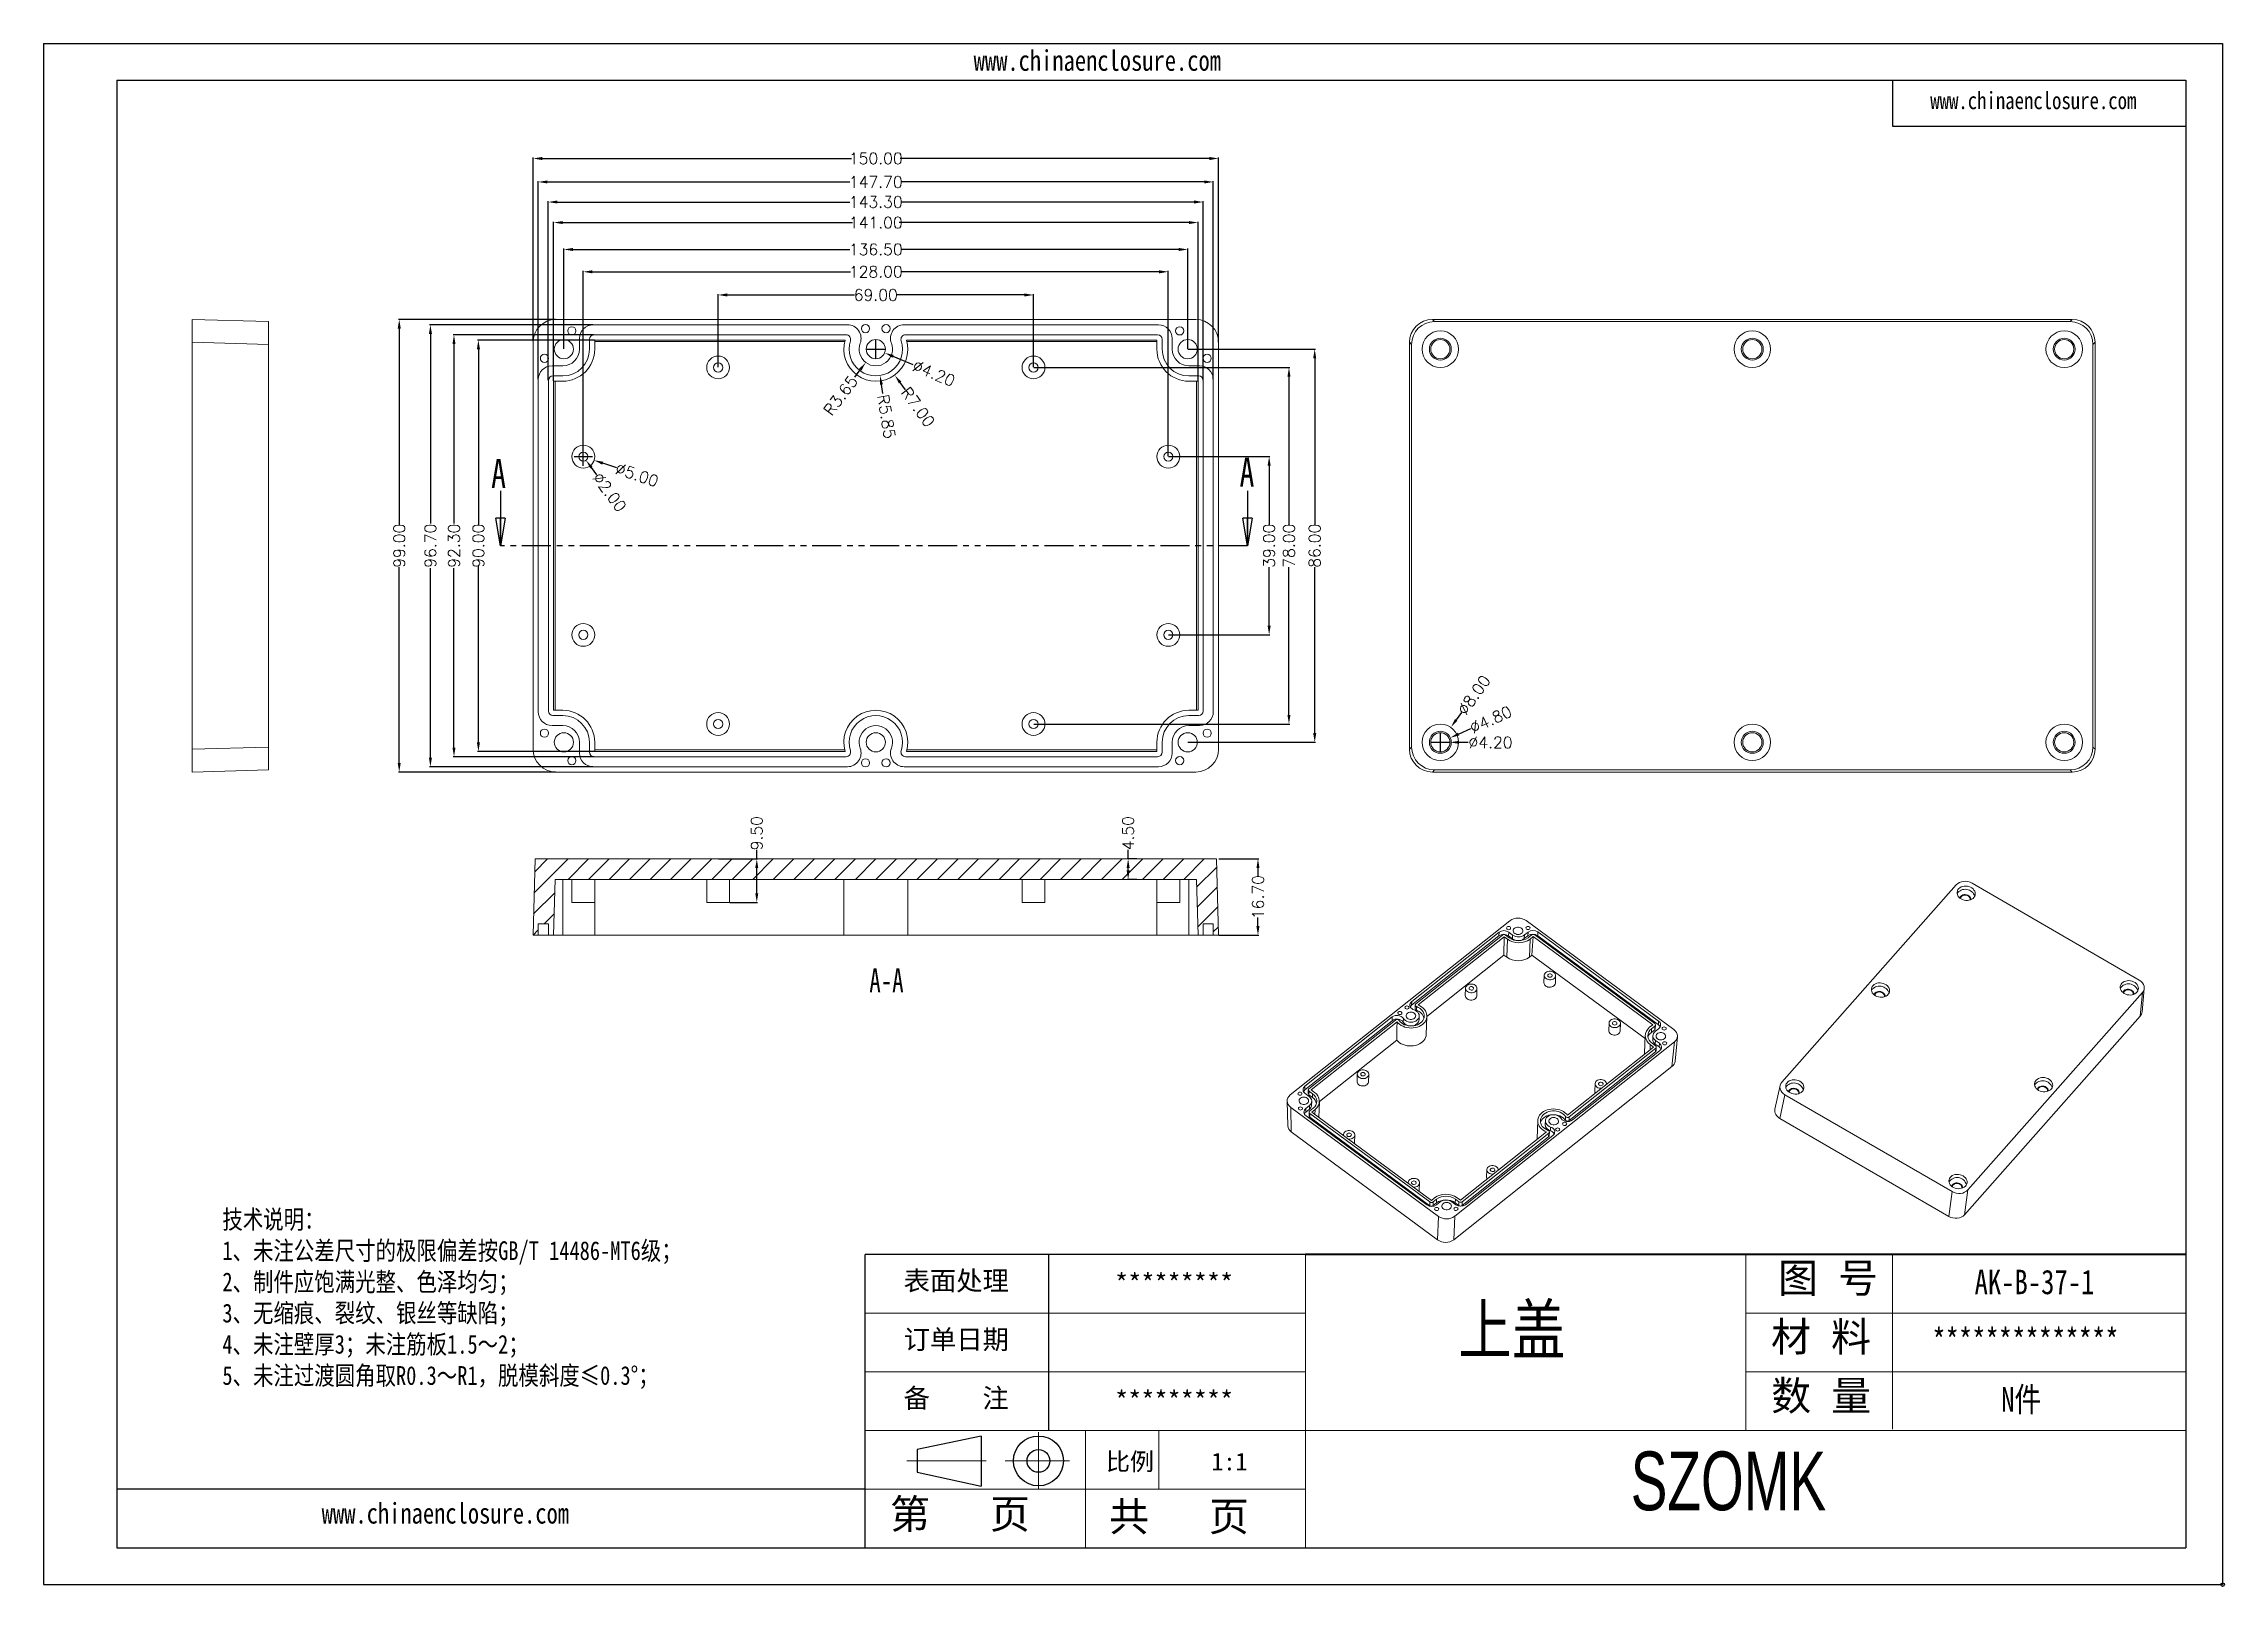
# Model space of a CAD drawing. Header units: inches. Extents: x -1263 to -64, y 346 to 832.
# Drawn here: x -1263.1 to -786, y 345.7 to 683.2 of the extents above; entities that cross this region are included whole.
import ezdxf

# ---------------------------------------------------------------- set-up
doc = ezdxf.new("R2010")
doc.units = ezdxf.units.IN
doc.linetypes.add('CENTER2', pattern=[28.575, 19.05, -3.175, 3.175, -3.175])
doc.linetypes.add('PHANTOM', pattern=[12.7, 6.35, -1.27, 1.27, -1.27, 1.27, -1.27])
doc.layers.add('文字', color=81, linetype='Continuous')
for name, color, linetype, lineweight in [('粗实线', 7, 'Continuous', 30), ('细实线', 3, 'Continuous', 9), ('细点划线', 2, 'CENTER2', 9)]:
    doc.layers.add(name, color=color, linetype=linetype, lineweight=lineweight)
doc.styles.add('SLDTEXTSTYLE0', font='TXT', dxfattribs={"width": 0.75})
doc.styles.add('SLDTEXTSTYLE3', font='TXT', dxfattribs={"width": 0.7})
doc.styles.get("Standard").update_dxf_attribs({"font": 'txt', "bigfont": 'gbcbig.shx'})
doc.styles.add('宋体', font='', dxfattribs={"width": 0.8, "height": 3.5})
doc.styles.add('长仿宋', font='', dxfattribs={"width": 0.7, "height": 4})
doc.styles.get('宋体').set_extended_font_data('SimSun')
doc.styles.get('长仿宋').set_extended_font_data('SimSun')
doc.dimstyles.new('2.5', dxfattribs={"dimtxt": 2.5, "dimasz": 2, "dimexe": 0.18, "dimexo": 0.0625, "dimgap": 0.09, "dimtad": 0, "dimzin": 0, "dimdsep": 46, "dimtxsty": 'Standard', "dimcen": 2, "dimclrd": 3, "dimclre": 3, "dimclrt": 256, "dimadec": 0, "dimazin": 0, "dimtfac": 1, "dimtofl": 0, "dimtmove": 0, "dimatfit": 3, "dimfxl": 1, "dimtolj": 1, "dimtzin": 0, "dimarcsym": 0})

msp = doc.modelspace()

# ---------------------------------------------------------------- texts
at = {"color": 7, "linetype": 'Continuous', "char_height": 6.35, "attachment_point": 1, "style": 'SLDTEXTSTYLE0'}
for insert in [(-1165.186, 592.382), (-1001.44, 592.681)]:
    msp.add_mtext('A', dxfattribs=dict(at, insert=insert))
at = {"color": 0, "linetype": 'Continuous', "lineweight": 0, "insert": (-1078.694, 480.924), "char_height": 5.25, "attachment_point": 2, "style": 'SLDTEXTSTYLE3'}
msp.add_mtext('A-A', dxfattribs=at)
at = {"char_height": 4.22335, "width": 2400.34128, "attachment_point": 1}
for s, insert in [('{\\fSimHei|b0|i0|c134|p49;表面处理}', (-1074.945, 414.721)), ('{\\fSimHei|b0|i0|c134|p49;*********}', (-1028.688, 414.178)), ('{\\fSimHei|b0|i0|c134|p49;订单日期}', (-1074.945, 401.879)), ('{\\fSimHei|b0|i0|c134|p49;备    注}', (-1074.945, 389.037)), ('{\\fSimHei|b0|i0|c134|p49;*********}', (-1028.688, 388.494))]:
    msp.add_mtext(s, dxfattribs=dict(at, insert=insert))
at = {"layer": '文字', "color": 0, "attachment_point": 1, "style": '宋体'}
for s, insert, char_height, width in [('www.chinaenclosure.com', (-1059.621, 681.806), 4.52043, 79.41955), ('www.chinaenclosure.com', (-850.311, 672.667), 3.76702, 66.18296), ('{\\H1.111x;技术说明：\\P1、未注公差尺寸的极限偏差按GB/T 14486-MT6级；\\P2、制件应饱满光整、色泽均匀；\\P3、无缩痕、裂纹、银丝等缺陷；\\P4、未注壁厚3；未注筋板1.5～2；\\P5、未注过渡圆角取R0.3～R1，脱模斜度≤0.3%%D；}', (-1223.996, 428.067), 3.68709, 175.01207), ('{\\H1.111x;AK-B-37-1}', (-840.615, 415.011), 4.81579, 55.676), ('上盖', (-953.548, 407.279), 10.7018, 136.81823), ('{\\H1.111x;**************}', (-849.879, 402.169), 4.81579, 55.676), ('{\\H1.111x;N件}', (-834.79, 389.327), 4.81579, 55.676), ('www.chinaenclosure.com', (-1202.266, 363.998), 4.52043, 79.41955)]:
    msp.add_mtext(s, dxfattribs=dict(at, insert=insert, char_height=char_height, width=width))
at = {"layer": '粗实线', "insert": (-915.844, 375.241), "char_height": 12.84212, "width": 144.01167, "attachment_point": 1, "style": '长仿宋'}
msp.add_mtext('{\\fSTXinwei|b0|i0|c134|p2;SZOMK}', dxfattribs=at)
at = {"layer": '细实线', "color": 7, "attachment_point": 1}
for s, insert, char_height, width in [('{\\fSimSun|b0|i0|c134|p54;图 号}', (-883.628, 416.416), 6.42106, 32.1053), ('{\\fSimSun|b0|i0|c134|p54;材 料   }', (-885.15, 403.574), 6.42106, 32.1053), ('{\\fSimSun|b0|i0|c134|p54;数 量}', (-885.119, 390.669), 6.42106, 29.01116), ('{\\fSimSun|b0|i0|c134|p54;比例}', (-1030.668, 374.976), 3.85264, 16.91187), ('{\\fSimSun|b0|i0|c134|p54;1:1}', (-1007.592, 374.976), 3.85264, 16.91187), ('{\\fSimSun|b0|i0|c134|p54;第   页}', (-1077.917, 364.79), 6.42106, 48.15795), ('{\\fSimSun|b0|i0|c134|p54; 共   页}', (-1034.377, 364.244), 6.42106, 48.15795)]:
    msp.add_mtext(s, dxfattribs=dict(at, insert=insert, char_height=char_height, width=width))

# ---------------------------------------------------------------- blocks, each defined once
blk = doc.blocks.new('_CLOSED')
at = {"color": 0, "linetype": 'ByBlock', "lineweight": -2}
for p, q in [((-1, 0.166667), (0, 0)), ((-1, 0.166667), (-1, -0.166667)), ((0, 0), (-1, -0.166667)), ((0, 0), (-1, 0))]:
    blk.add_line(p, q, dxfattribs=at)
blk = doc.blocks.new('*D48')
at = {"color": 3, "lineweight": -2, "transparency": 16777216}
for p, q in [((-1115.53, 612.46), (-1115.53, 628.43)), ((-1113.53, 628.25), (-1085.7, 628.25)), ((-1048.53, 628.25), (-1076.35, 628.25)), ((-1046.53, 612.46), (-1046.53, 628.43))]:
    blk.add_line(p, q, dxfattribs=at)
at = {"color": 3, "transparency": 16777216}
for points in [[(-1113.53, 628.59), (-1113.53, 627.92), (-1115.53, 628.25)], [(-1048.53, 628.59), (-1048.53, 627.92), (-1046.53, 628.25)]]:
    blk.add_solid(points, dxfattribs=at)
at = {"layer": 'Defpoints', "color": 0, "transparency": 16777216}
for p in [(-1046.53, 628.25), (-1115.53, 612.39), (-1046.53, 612.39)]:
    blk.add_point(p, dxfattribs=at)
at = {"transparency": 16777216, "insert": (-1081.03, 628.25), "char_height": 2.5, "attachment_point": 5}
blk.add_mtext('\\A1;69.00', dxfattribs=at)
blk = doc.blocks.new('*D49')
at = {"color": 3, "lineweight": -2, "transparency": 16777216}
for p, q in [((-1145.03, 592.96), (-1145.03, 633.5)), ((-1143.03, 633.32), (-1086.53, 633.32)), ((-1019.03, 633.32), (-1075.52, 633.32)), ((-1017.03, 592.96), (-1017.03, 633.5))]:
    blk.add_line(p, q, dxfattribs=at)
at = {"color": 3, "transparency": 16777216}
for points in [[(-1143.03, 633.65), (-1143.03, 632.98), (-1145.03, 633.32)], [(-1019.03, 633.65), (-1019.03, 632.98), (-1017.03, 633.32)]]:
    blk.add_solid(points, dxfattribs=at)
at = {"layer": 'Defpoints', "color": 0, "transparency": 16777216}
for p in [(-1017.03, 633.32), (-1145.03, 592.89), (-1017.03, 592.89)]:
    blk.add_point(p, dxfattribs=at)
at = {"transparency": 16777216, "insert": (-1081.03, 633.32), "char_height": 2.5, "attachment_point": 5}
blk.add_mtext('\\A1;128.00', dxfattribs=at)
blk = doc.blocks.new('*D50')
at = {"color": 3, "lineweight": -2, "transparency": 16777216}
for p, q in [((-1151.53, 609.46), (-1151.53, 644.27)), ((-1010.53, 609.46), (-1010.53, 644.27)), ((-1149.53, 644.09), (-1086.12, 644.09)), ((-1012.53, 644.09), (-1075.94, 644.09))]:
    blk.add_line(p, q, dxfattribs=at)
at = {"color": 3, "transparency": 16777216}
for points in [[(-1149.53, 644.42), (-1149.53, 643.76), (-1151.53, 644.09)], [(-1012.53, 644.42), (-1012.53, 643.76), (-1010.53, 644.09)]]:
    blk.add_solid(points, dxfattribs=at)
at = {"layer": 'Defpoints', "color": 0, "transparency": 16777216}
for p in [(-1151.53, 644.09), (-1151.53, 609.39), (-1010.53, 609.39)]:
    blk.add_point(p, dxfattribs=at)
at = {"transparency": 16777216, "insert": (-1081.03, 644.09), "char_height": 2.5, "attachment_point": 5}
blk.add_mtext('\\A1;141.00', dxfattribs=at)
blk = doc.blocks.new('*D51')
at = {"color": 3, "lineweight": -2, "transparency": 16777216}
for p, q in [((-1149.28, 616.46), (-1149.28, 638.38)), ((-1147.28, 638.2), (-1086.74, 638.2)), ((-1014.78, 638.2), (-1075.31, 638.2)), ((-1012.78, 616.46), (-1012.78, 638.38))]:
    blk.add_line(p, q, dxfattribs=at)
at = {"color": 3, "transparency": 16777216}
for points in [[(-1147.28, 638.54), (-1147.28, 637.87), (-1149.28, 638.2)], [(-1014.78, 638.54), (-1014.78, 637.87), (-1012.78, 638.2)]]:
    blk.add_solid(points, dxfattribs=at)
at = {"layer": 'Defpoints', "color": 0, "transparency": 16777216}
for p in [(-1149.28, 638.2), (-1149.28, 616.39), (-1012.78, 616.39)]:
    blk.add_point(p, dxfattribs=at)
at = {"transparency": 16777216, "insert": (-1081.03, 638.2), "char_height": 2.5, "attachment_point": 5}
blk.add_mtext('\\A1;136.50', dxfattribs=at)
blk = doc.blocks.new('*D52')
at = {"color": 3, "lineweight": -2, "transparency": 16777216}
for p, q in [((-1152.68, 609.61), (-1152.68, 648.76)), ((-1150.68, 648.58), (-1086.74, 648.58)), ((-1011.38, 648.58), (-1075.31, 648.58)), ((-1009.38, 609.61), (-1009.38, 648.76))]:
    blk.add_line(p, q, dxfattribs=at)
at = {"color": 3, "transparency": 16777216}
for points in [[(-1150.68, 648.92), (-1150.68, 648.25), (-1152.68, 648.58)], [(-1011.38, 648.92), (-1011.38, 648.25), (-1009.38, 648.58)]]:
    blk.add_solid(points, dxfattribs=at)
at = {"layer": 'Defpoints', "color": 0, "transparency": 16777216}
for p in [(-1009.38, 648.58), (-1152.68, 609.54), (-1009.38, 609.54)]:
    blk.add_point(p, dxfattribs=at)
at = {"transparency": 16777216, "insert": (-1081.03, 648.58), "char_height": 2.5, "attachment_point": 5}
blk.add_mtext('\\A1;143.30', dxfattribs=at)
blk = doc.blocks.new('*D53')
at = {"color": 3, "lineweight": -2, "transparency": 16777216}
for p, q in [((-1154.88, 609.81), (-1154.88, 653.15)), ((-1152.88, 652.97), (-1086.74, 652.97)), ((-1009.18, 652.97), (-1075.31, 652.97)), ((-1007.18, 609.81), (-1007.18, 653.15))]:
    blk.add_line(p, q, dxfattribs=at)
at = {"color": 3, "transparency": 16777216}
for points in [[(-1152.88, 653.31), (-1152.88, 652.64), (-1154.88, 652.97)], [(-1009.18, 653.31), (-1009.18, 652.64), (-1007.18, 652.97)]]:
    blk.add_solid(points, dxfattribs=at)
at = {"layer": 'Defpoints', "color": 0, "transparency": 16777216}
for p in [(-1154.88, 652.97), (-1154.88, 609.74), (-1007.18, 609.74)]:
    blk.add_point(p, dxfattribs=at)
at = {"transparency": 16777216, "insert": (-1081.03, 652.97), "char_height": 2.5, "attachment_point": 5}
blk.add_mtext('\\A1;147.70', dxfattribs=at)
blk = doc.blocks.new('*D54')
at = {"color": 3, "lineweight": -2, "transparency": 16777216}
for p, q in [((-1156.02, 618.17), (-1156.02, 658.29)), ((-1154.02, 658.11), (-1086.32, 658.11)), ((-1008.03, 658.11), (-1075.73, 658.11)), ((-1006.03, 617.96), (-1006.03, 658.29))]:
    blk.add_line(p, q, dxfattribs=at)
at = {"color": 3, "transparency": 16777216}
for points in [[(-1154.02, 658.44), (-1154.02, 657.77), (-1156.02, 658.11)], [(-1008.03, 658.44), (-1008.03, 657.77), (-1006.03, 658.11)]]:
    blk.add_solid(points, dxfattribs=at)
at = {"layer": 'Defpoints', "color": 0, "transparency": 16777216}
for p in [(-1006.03, 658.11), (-1156.02, 618.11), (-1006.03, 617.9)]:
    blk.add_point(p, dxfattribs=at)
at = {"transparency": 16777216, "insert": (-1081.03, 658.11), "char_height": 2.5, "attachment_point": 5}
blk.add_mtext('\\A1;150.00', dxfattribs=at)
blk = doc.blocks.new('*D55')
at = {"color": 3, "lineweight": -2, "transparency": 16777216}
for p, q in [((-1016.97, 592.89), (-994.79, 592.89)), ((-994.97, 590.89), (-994.97, 578.07)), ((-994.97, 555.89), (-994.97, 568.72)), ((-1016.97, 553.89), (-994.79, 553.89))]:
    blk.add_line(p, q, dxfattribs=at)
at = {"color": 3, "transparency": 16777216}
for points in [[(-995.3, 590.89), (-994.63, 590.89), (-994.97, 592.89)], [(-995.3, 555.89), (-994.63, 555.89), (-994.97, 553.89)]]:
    blk.add_solid(points, dxfattribs=at)
at = {"layer": 'Defpoints', "color": 0, "transparency": 16777216}
for p in [(-1017.03, 592.89), (-994.97, 592.89), (-1017.03, 553.89)]:
    blk.add_point(p, dxfattribs=at)
at = {"transparency": 16777216, "insert": (-994.97, 573.39), "char_height": 2.5, "attachment_point": 5, "rotation": 90}
blk.add_mtext('\\A1;39.00', dxfattribs=at)
blk = doc.blocks.new('*D56')
at = {"color": 3, "lineweight": -2, "transparency": 16777216}
for p, q in [((-1046.47, 612.39), (-990.45, 612.39)), ((-990.63, 610.39), (-990.63, 578.07)), ((-990.63, 536.39), (-990.63, 568.72)), ((-1046.47, 534.39), (-990.45, 534.39))]:
    blk.add_line(p, q, dxfattribs=at)
at = {"color": 3, "transparency": 16777216}
for points in [[(-990.96, 610.39), (-990.3, 610.39), (-990.63, 612.39)], [(-990.96, 536.39), (-990.3, 536.39), (-990.63, 534.39)]]:
    blk.add_solid(points, dxfattribs=at)
at = {"layer": 'Defpoints', "color": 0, "transparency": 16777216}
for p in [(-1046.53, 612.39), (-990.63, 612.39), (-1046.53, 534.39)]:
    blk.add_point(p, dxfattribs=at)
at = {"transparency": 16777216, "insert": (-990.63, 573.39), "char_height": 2.5, "attachment_point": 5, "rotation": 90}
blk.add_mtext('\\A1;78.00', dxfattribs=at)
blk = doc.blocks.new('*D57')
at = {"color": 3, "lineweight": -2, "transparency": 16777216}
for p, q in [((-1012.72, 616.39), (-984.82, 616.39)), ((-985, 614.39), (-985, 578.07)), ((-985, 532.39), (-985, 568.72)), ((-1012.72, 530.39), (-984.82, 530.39))]:
    blk.add_line(p, q, dxfattribs=at)
at = {"color": 3, "transparency": 16777216}
for points in [[(-985.33, 614.39), (-984.66, 614.39), (-985, 616.39)], [(-985.33, 532.39), (-984.66, 532.39), (-985, 530.39)]]:
    blk.add_solid(points, dxfattribs=at)
at = {"layer": 'Defpoints', "color": 0, "transparency": 16777216}
for p in [(-1012.78, 616.39), (-985, 616.39), (-1012.78, 530.39)]:
    blk.add_point(p, dxfattribs=at)
at = {"transparency": 16777216, "insert": (-985, 573.39), "char_height": 2.5, "attachment_point": 5, "rotation": 90}
blk.add_mtext('\\A1;86.00', dxfattribs=at)
blk = doc.blocks.new('*D58')
at = {"color": 3, "lineweight": -2, "transparency": 16777216}
for p, q in [((-1142.59, 618.39), (-1168.16, 618.39)), ((-1167.98, 616.39), (-1167.98, 577.86)), ((-1167.98, 530.39), (-1167.98, 568.93)), ((-1142.59, 528.39), (-1168.16, 528.39))]:
    blk.add_line(p, q, dxfattribs=at)
at = {"color": 3, "transparency": 16777216}
for points in [[(-1168.31, 616.39), (-1167.64, 616.39), (-1167.98, 618.39)], [(-1168.31, 530.39), (-1167.64, 530.39), (-1167.98, 528.39)]]:
    blk.add_solid(points, dxfattribs=at)
at = {"layer": 'Defpoints', "color": 0, "transparency": 16777216}
for p in [(-1167.98, 618.39), (-1142.53, 618.39), (-1142.53, 528.39)]:
    blk.add_point(p, dxfattribs=at)
at = {"transparency": 16777216, "insert": (-1167.98, 573.39), "char_height": 2.5, "attachment_point": 5, "rotation": 90}
blk.add_mtext('\\A1;90.00', dxfattribs=at)
blk = doc.blocks.new('*D59')
at = {"color": 3, "lineweight": -2, "transparency": 16777216}
for p, q in [((-1142.74, 619.54), (-1173.5, 619.54)), ((-1173.32, 617.54), (-1173.32, 578.27)), ((-1173.32, 529.24), (-1173.32, 568.51)), ((-1142.74, 527.24), (-1173.5, 527.24))]:
    blk.add_line(p, q, dxfattribs=at)
at = {"color": 3, "transparency": 16777216}
for points in [[(-1173.65, 617.54), (-1172.99, 617.54), (-1173.32, 619.54)], [(-1173.65, 529.24), (-1172.99, 529.24), (-1173.32, 527.24)]]:
    blk.add_solid(points, dxfattribs=at)
at = {"layer": 'Defpoints', "color": 0, "transparency": 16777216}
for p in [(-1142.68, 619.54), (-1173.32, 527.24), (-1142.68, 527.24)]:
    blk.add_point(p, dxfattribs=at)
at = {"transparency": 16777216, "insert": (-1173.32, 573.39), "char_height": 2.5, "attachment_point": 5, "rotation": 90}
blk.add_mtext('\\A1;92.30', dxfattribs=at)
blk = doc.blocks.new('*D60')
at = {"color": 3, "lineweight": -2, "transparency": 16777216}
for p, q in [((-1142.94, 621.74), (-1178.66, 621.74)), ((-1178.48, 619.74), (-1178.48, 578.27)), ((-1178.48, 527.04), (-1178.48, 568.51)), ((-1142.94, 525.04), (-1178.66, 525.04))]:
    blk.add_line(p, q, dxfattribs=at)
at = {"color": 3, "transparency": 16777216}
for points in [[(-1178.81, 619.74), (-1178.14, 619.74), (-1178.48, 621.74)], [(-1178.81, 527.04), (-1178.14, 527.04), (-1178.48, 525.04)]]:
    blk.add_solid(points, dxfattribs=at)
at = {"layer": 'Defpoints', "color": 0, "transparency": 16777216}
for p in [(-1178.48, 621.74), (-1142.88, 621.74), (-1142.88, 525.04)]:
    blk.add_point(p, dxfattribs=at)
at = {"transparency": 16777216, "insert": (-1178.48, 573.39), "char_height": 2.5, "attachment_point": 5, "rotation": 90}
blk.add_mtext('\\A1;96.70', dxfattribs=at)
blk = doc.blocks.new('*D61')
at = {"color": 3, "lineweight": -2, "transparency": 16777216}
for p, q in [((-1151.09, 622.89), (-1185.48, 622.89)), ((-1185.3, 620.89), (-1185.3, 578.07)), ((-1185.3, 525.89), (-1185.3, 568.72)), ((-1151.09, 523.89), (-1185.48, 523.89))]:
    blk.add_line(p, q, dxfattribs=at)
at = {"color": 3, "transparency": 16777216}
for points in [[(-1185.64, 620.89), (-1184.97, 620.89), (-1185.3, 622.89)], [(-1185.64, 525.89), (-1184.97, 525.89), (-1185.3, 523.89)]]:
    blk.add_solid(points, dxfattribs=at)
at = {"layer": 'Defpoints', "color": 0, "transparency": 16777216}
for p in [(-1185.3, 622.89), (-1151.03, 622.89), (-1151.03, 523.89)]:
    blk.add_point(p, dxfattribs=at)
at = {"transparency": 16777216, "insert": (-1185.3, 573.39), "char_height": 2.5, "attachment_point": 5, "rotation": 90}
blk.add_mtext('\\A1;99.00', dxfattribs=at)
blk = doc.blocks.new('*D62')
at = {"color": 3, "lineweight": -2, "transparency": 16777216}
for p, q in [((-1147.03, 592.89), (-1143.03, 592.89)), ((-1145.03, 590.89), (-1145.03, 594.89)), ((-1137.7, 590.4), (-1140.77, 591.44))]:
    blk.add_line(p, q, dxfattribs=at)
at = {"color": 3, "transparency": 16777216}
blk.add_solid([(-1140.66, 591.76), (-1140.88, 591.13), (-1142.66, 592.09)], dxfattribs=at)
at = {"layer": 'Defpoints', "color": 0, "transparency": 16777216}
for p in [(-1147.4, 593.7), (-1142.66, 592.09)]:
    blk.add_point(p, dxfattribs=at)
at = {"transparency": 16777216, "insert": (-1133.28, 588.9), "char_height": 2.5, "attachment_point": 5, "rotation": 341.2199}
blk.add_mtext('\\A1;∅5.00', dxfattribs=at)
blk = doc.blocks.new('*D63')
at = {"color": 3, "lineweight": -2, "transparency": 16777216}
for p, q in [((-1147.03, 592.89), (-1143.03, 592.89)), ((-1145.03, 590.89), (-1145.03, 594.89)), ((-1142.06, 588.87), (-1143.24, 590.48))]:
    blk.add_line(p, q, dxfattribs=at)
at = {"color": 3, "transparency": 16777216}
blk.add_solid([(-1142.98, 590.68), (-1143.51, 590.28), (-1144.43, 592.09)], dxfattribs=at)
at = {"layer": 'Defpoints', "color": 0, "transparency": 16777216}
for p in [(-1145.62, 593.7), (-1144.43, 592.09)]:
    blk.add_point(p, dxfattribs=at)
at = {"transparency": 16777216, "insert": (-1139.28, 585.12), "char_height": 2.5, "attachment_point": 5, "rotation": 306.4842}
blk.add_mtext('\\A1;∅2.00', dxfattribs=at)
blk = doc.blocks.new('*D64')
at = {"color": 3, "lineweight": -2, "transparency": 16777216}
for p, q in [((-1083.03, 616.39), (-1079.03, 616.39)), ((-1081.03, 614.39), (-1081.03, 618.39)), ((-1074.56, 607.5), (-1075.73, 609.12))]:
    blk.add_line(p, q, dxfattribs=at)
at = {"color": 3, "transparency": 16777216}
blk.add_solid([(-1075.46, 609.31), (-1076, 608.92), (-1076.91, 610.73)], dxfattribs=at)
at = {"layer": 'Defpoints', "color": 0, "transparency": 16777216}
for p in [(-1081.03, 616.39), (-1076.91, 610.73)]:
    blk.add_point(p, dxfattribs=at)
at = {"transparency": 16777216, "insert": (-1071.81, 603.72), "char_height": 2.5, "attachment_point": 5, "rotation": 306.0345}
blk.add_mtext('\\A1;R7.00', dxfattribs=at)
blk = doc.blocks.new('*D65')
at = {"color": 3, "lineweight": -2, "transparency": 16777216}
for p, q in [((-1083.03, 616.39), (-1079.03, 616.39)), ((-1081.03, 614.39), (-1081.03, 618.39)), ((-1079.49, 606.66), (-1079.8, 608.64))]:
    blk.add_line(p, q, dxfattribs=at)
at = {"color": 3, "transparency": 16777216}
blk.add_solid([(-1079.47, 608.69), (-1080.13, 608.59), (-1080.11, 610.62)], dxfattribs=at)
at = {"layer": 'Defpoints', "color": 0, "transparency": 16777216}
for p in [(-1081.03, 616.39), (-1080.11, 610.62)]:
    blk.add_point(p, dxfattribs=at)
at = {"transparency": 16777216, "insert": (-1078.69, 601.64), "char_height": 2.5, "attachment_point": 5, "rotation": 279.0129}
blk.add_mtext('\\A1;R5.85', dxfattribs=at)
blk = doc.blocks.new('*D66')
at = {"color": 3, "lineweight": -2, "transparency": 16777216}
for p, q in [((-1083.03, 616.39), (-1079.03, 616.39)), ((-1081.03, 614.39), (-1081.03, 618.39)), ((-1085.65, 610.29), (-1084.44, 611.89))]:
    blk.add_line(p, q, dxfattribs=at)
at = {"color": 3, "transparency": 16777216}
blk.add_solid([(-1084.7, 612.09), (-1084.17, 611.69), (-1083.23, 613.48)], dxfattribs=at)
at = {"layer": 'Defpoints', "color": 0, "transparency": 16777216}
for p in [(-1081.03, 616.39), (-1083.23, 613.48)]:
    blk.add_point(p, dxfattribs=at)
at = {"transparency": 16777216, "insert": (-1088.72, 606.24), "char_height": 2.5, "attachment_point": 5, "rotation": 52.8677}
blk.add_mtext('\\A1;R3.65', dxfattribs=at)
blk = doc.blocks.new('*D68')
at = {"color": 3, "lineweight": -2, "transparency": 16777216}
for p, q in [((-1083.03, 616.39), (-1079.03, 616.39)), ((-1081.03, 614.39), (-1081.03, 618.39)), ((-1072.83, 612.99), (-1077.24, 614.82))]:
    blk.add_line(p, q, dxfattribs=at)
at = {"color": 3, "transparency": 16777216}
blk.add_solid([(-1077.11, 615.13), (-1077.37, 614.51), (-1079.09, 615.59)], dxfattribs=at)
at = {"layer": 'Defpoints', "color": 0, "transparency": 16777216}
for p in [(-1082.97, 617.2), (-1079.09, 615.59)]:
    blk.add_point(p, dxfattribs=at)
at = {"transparency": 16777216, "insert": (-1068.32, 611.12), "char_height": 2.5, "attachment_point": 5, "rotation": 337.4728}
blk.add_mtext('\\A1;∅4.20', dxfattribs=at)
blk = doc.blocks.new('*D69')
at = {"color": 3, "lineweight": -2, "transparency": 16777216}
for p, q in [((-1005.97, 504.88), (-997.23, 504.88)), ((-997.41, 502.88), (-997.41, 501)), ((-997.41, 490.18), (-997.41, 492.07)), ((-1005.97, 488.18), (-997.23, 488.18))]:
    blk.add_line(p, q, dxfattribs=at)
at = {"color": 3, "transparency": 16777216}
for points in [[(-997.75, 502.88), (-997.08, 502.88), (-997.41, 504.88)], [(-997.75, 490.18), (-997.08, 490.18), (-997.41, 488.18)]]:
    blk.add_solid(points, dxfattribs=at)
at = {"layer": 'Defpoints', "color": 0, "transparency": 16777216}
for p in [(-1006.03, 504.88), (-997.41, 504.88), (-1006.03, 488.18)]:
    blk.add_point(p, dxfattribs=at)
at = {"transparency": 16777216, "insert": (-997.41, 496.53), "char_height": 2.5, "attachment_point": 5, "rotation": 90}
blk.add_mtext('\\A1;16.70', dxfattribs=at)
blk = doc.blocks.new('*D71')
at = {"color": 3, "lineweight": -2, "transparency": 16777216}
for p, q in [((-1025.82, 504.88), (-1025.82, 506.88)), ((-1023.88, 504.88), (-1026, 504.88)), ((-1025.82, 502.38), (-1025.82, 502.88)), ((-1023.88, 500.38), (-1026, 500.38))]:
    blk.add_line(p, q, dxfattribs=at)
at = {"color": 3, "transparency": 16777216}
for points in [[(-1026.15, 502.88), (-1025.48, 502.88), (-1025.82, 504.88)], [(-1026.15, 502.38), (-1025.48, 502.38), (-1025.82, 500.38)]]:
    blk.add_solid(points, dxfattribs=at)
at = {"layer": 'Defpoints', "color": 0, "transparency": 16777216}
for p in [(-1025.82, 504.88), (-1023.82, 504.88), (-1023.82, 500.38)]:
    blk.add_point(p, dxfattribs=at)
at = {"transparency": 16777216, "insert": (-1025.82, 510.51), "char_height": 2.5, "attachment_point": 5, "rotation": 90}
blk.add_mtext('\\A1;4.50', dxfattribs=at)
blk = doc.blocks.new('*D72')
at = {"color": 3, "lineweight": -2, "transparency": 16777216}
for p, q in [((-1107.07, 504.88), (-1107.07, 506.88)), ((-1115.42, 504.88), (-1106.89, 504.88)), ((-1107.07, 497.38), (-1107.07, 502.88)), ((-1112.97, 495.38), (-1106.89, 495.38))]:
    blk.add_line(p, q, dxfattribs=at)
at = {"color": 3, "transparency": 16777216}
for points in [[(-1107.41, 502.88), (-1106.74, 502.88), (-1107.07, 504.88)], [(-1107.41, 497.38), (-1106.74, 497.38), (-1107.07, 495.38)]]:
    blk.add_solid(points, dxfattribs=at)
at = {"layer": 'Defpoints', "color": 0, "transparency": 16777216}
for p in [(-1115.48, 504.88), (-1107.07, 504.88), (-1113.03, 495.38)]:
    blk.add_point(p, dxfattribs=at)
at = {"transparency": 16777216, "insert": (-1107.07, 510.51), "char_height": 2.5, "attachment_point": 5, "rotation": 90}
blk.add_mtext('\\A1;9.50', dxfattribs=at)
blk = doc.blocks.new('*D73')
at = {"color": 3, "lineweight": -2, "transparency": 16777216}
for p, q in [((-952.88, 536.92), (-954.03, 535.29)), ((-959.5, 530.39), (-955.5, 530.39)), ((-957.5, 528.39), (-957.5, 532.39))]:
    blk.add_line(p, q, dxfattribs=at)
at = {"color": 3, "transparency": 16777216}
blk.add_solid([(-954.3, 535.48), (-953.76, 535.09), (-955.19, 533.66)], dxfattribs=at)
at = {"layer": 'Defpoints', "color": 0, "transparency": 16777216}
for p in [(-955.19, 533.66), (-959.82, 527.13)]:
    blk.add_point(p, dxfattribs=at)
at = {"transparency": 16777216, "insert": (-950.17, 540.73), "char_height": 2.5, "attachment_point": 5, "rotation": 54.6608}
blk.add_mtext('\\A1;∅8.00', dxfattribs=at)
blk = doc.blocks.new('*D74')
at = {"color": 3, "lineweight": -2, "transparency": 16777216}
for p, q in [((-959.5, 530.39), (-955.5, 530.39)), ((-957.5, 528.39), (-957.5, 532.39)), ((-950.93, 533.36), (-953.49, 532.2))]:
    blk.add_line(p, q, dxfattribs=at)
at = {"color": 3, "transparency": 16777216}
blk.add_solid([(-953.63, 532.51), (-953.36, 531.9), (-955.32, 531.38)], dxfattribs=at)
at = {"layer": 'Defpoints', "color": 0, "transparency": 16777216}
for p in [(-955.32, 531.38), (-959.69, 529.41)]:
    blk.add_point(p, dxfattribs=at)
at = {"transparency": 16777216, "insert": (-946.48, 535.37), "char_height": 2.5, "attachment_point": 5, "rotation": 24.3062}
blk.add_mtext('\\A1;∅4.80', dxfattribs=at)
blk = doc.blocks.new('*D75')
at = {"color": 3, "lineweight": -2, "transparency": 16777216}
for p, q in [((-959.5, 530.39), (-955.5, 530.39)), ((-957.5, 528.39), (-957.5, 532.39)), ((-951.4, 530.37), (-953.4, 530.38))]:
    blk.add_line(p, q, dxfattribs=at)
at = {"color": 3, "transparency": 16777216}
blk.add_solid([(-953.4, 530.71), (-953.4, 530.05), (-955.4, 530.39)], dxfattribs=at)
at = {"layer": 'Defpoints', "color": 0, "transparency": 16777216}
for p in [(-959.6, 530.4), (-955.4, 530.39)]:
    blk.add_point(p, dxfattribs=at)
at = {"transparency": 16777216, "insert": (-946.52, 530.36), "char_height": 2.5, "attachment_point": 5, "rotation": 359.806}
blk.add_mtext('\\A1;∅4.20', dxfattribs=at)

# ---------------------------------------------------------------- dimensions: what is measured, and where the dimension line sits
for base, p1, p2, picture, middle in [((-1006.028, 658.106), (-1156.024, 618.11), (-1006.028, 617.895), '*D54', (-1081.026, 658.106)), ((-1154.876, 652.974), (-1007.18, 609.743), (-1154.876, 609.743), '*D53', (-1081.028, 652.974)), ((-1009.38, 648.583), (-1152.676, 609.543), (-1009.38, 609.543), '*D52', (-1081.028, 648.583)), ((-1017.028, 633.317), (-1145.028, 592.893), (-1017.028, 592.893), '*D49', (-1081.028, 633.317)), ((-1046.528, 628.253), (-1115.528, 612.393), (-1046.528, 612.393), '*D48', (-1081.028, 628.253))]:
    dim = msp.add_linear_dim(base=base, p1=p1, p2=p2, dimstyle='2.5')
    dim.commit()
    dim.dimension.update_dxf_attribs({"geometry": picture, "text_midpoint": middle})
for base, p1, p2, picture, middle in [((-1151.526, 644.091), (-1010.53, 609.393), (-1151.526, 609.393), '*D50', (-1081.028, 644.091)), ((-1149.278, 638.203), (-1012.778, 616.393), (-1149.278, 616.393), '*D51', (-1081.028, 638.203))]:
    dim = msp.add_linear_dim(base=base, p1=p1, p2=p2, dimstyle='2.5')
    dim.commit()
    dim.dimension.update_dxf_attribs({"geometry": picture, "text_midpoint": middle, "dimtype": 160})
for base, p1, p2, picture, middle in [((-1185.302, 622.893), (-1151.03, 523.893), (-1151.03, 622.893), '*D61', (-1185.302, 573.393)), ((-1178.475, 621.741), (-1142.878, 525.045), (-1142.878, 621.741), '*D60', (-1178.475, 573.393)), ((-1173.319, 527.245), (-1142.678, 619.541), (-1142.678, 527.245), '*D59', (-1173.319, 573.393)), ((-1167.976, 618.391), (-1142.528, 528.395), (-1142.528, 618.391), '*D58', (-1167.976, 573.393)), ((-984.998, 616.393), (-1012.778, 530.393), (-1012.778, 616.393), '*D57', (-984.998, 573.393)), ((-990.63, 612.393), (-1046.528, 534.393), (-1046.528, 612.393), '*D56', (-990.63, 573.393)), ((-994.966, 592.893), (-1017.028, 553.893), (-1017.028, 592.893), '*D55', (-994.966, 573.393)), ((-1025.817, 504.881), (-1023.817, 500.381), (-1023.817, 504.881), '*D71', (-1025.817, 510.513)), ((-997.412, 504.881), (-1006.028, 488.181), (-1006.028, 504.881), '*D69', (-997.412, 496.531))]:
    dim = msp.add_linear_dim(base=base, p1=p1, p2=p2, angle=90, dimstyle='2.5')
    dim.commit()
    dim.dimension.update_dxf_attribs({"geometry": picture, "text_midpoint": middle})
for mpoint, picture, middle in [((-1083.232, 613.483), '*D66', (-1088.719, 606.236)), ((-1076.91, 610.732), '*D64', (-1071.808, 603.719)), ((-1080.112, 610.615), '*D65', (-1078.688, 601.638))]:
    dim = msp.add_radius_dim(center=(-1081.028, 616.393), mpoint=mpoint, dimstyle='2.5')
    dim.commit()
    dim.dimension.update_dxf_attribs({"geometry": picture, "text_midpoint": middle})
for p1, p2, picture, middle in [((-1082.968, 617.198), (-1079.088, 615.589), '*D68', (-1068.322, 611.123)), ((-1147.395, 593.698), (-1142.661, 592.088), '*D62', (-1133.276, 588.897)), ((-959.69, 529.405), (-955.316, 531.381), '*D74', (-946.479, 535.372))]:
    dim = msp.add_diameter_dim_2p(p1=p1, p2=p2, dimstyle='2.5')
    dim.commit()
    dim.dimension.update_dxf_attribs({"geometry": picture, "text_midpoint": middle, "dimtype": 163})
for p1, p2, picture, middle in [((-1145.623, 593.697), (-1144.434, 592.089), '*D63', (-1139.276, 585.116)), ((-959.817, 527.13), (-955.189, 533.656), '*D73', (-950.173, 540.731)), ((-959.603, 530.4), (-955.403, 530.386), '*D75', (-946.521, 530.356))]:
    dim = msp.add_diameter_dim_2p(p1=p1, p2=p2, dimstyle='2.5')
    dim.commit()
    dim.dimension.update_dxf_attribs({"geometry": picture, "text_midpoint": middle})
dim = msp.add_linear_dim(base=(-1107.075, 504.881), p1=(-1113.028, 495.381), p2=(-1115.479, 504.881), angle=90, dimstyle='2.5')
dim.commit()
dim.dimension.update_dxf_attribs({"geometry": '*D72', "text_midpoint": (-1107.075, 510.513), "dimtype": 160})

# ---------------------------------------------------------------- hatches: boundary and pattern name
at = {"linetype": 'Continuous', "lineweight": 0}
h = msp.add_hatch(dxfattribs=at)
h.set_pattern_fill('ANSI31', color=4, style=0)
h.set_pattern_definition([(45, (314.4314, -483.9443), (-2.245064, 2.245064), [])])
h.paths.add_polyline_path([(-1155.562, 504.881), (-1156.028, 488.181), (-1154.876, 488.181), (-1154.876, 490.681), (-1152.676, 490.681), (-1152.676, 488.181), (-1151.526, 488.181), (-1151.186, 500.381), (-1010.871, 500.381), (-1010.53, 488.181), (-1009.38, 488.181), (-1009.38, 490.681), (-1007.18, 490.681), (-1007.18, 488.181), (-1006.028, 488.181), (-1006.495, 504.881)], flags=0)

# ---------------------------------------------------------------- linework, layer by layer
for p, q in [((-1263.11, 683.234), (-786.347, 683.234)), ((-1263.11, 683.234), (-1263.11, 346.129)), ((-786.347, 683.234), (-786.347, 346.129)), ((-1247.058, 675.208), (-794.373, 675.208)), ((-1247.058, 675.208), (-1247.058, 354.155)), ((-858.584, 675.208), (-858.584, 665.175)), ((-794.373, 675.208), (-794.373, 354.155)), ((-858.584, 665.175), (-794.373, 665.175)), ((-987.005, 418.366), (-1083.321, 418.366)), ((-1083.321, 354.155), (-1083.321, 418.366)), ((-1043.189, 379.839), (-1043.189, 418.366)), ((-1083.321, 366.997), (-1247.058, 366.997)), ((-1247.058, 354.155), (-794.373, 354.155)), ((-1263.11, 346.129), (-786.347, 346.129))]:
    msp.add_line(p, q)
at = {"color": 7, "linetype": 'Continuous', "lineweight": 15}
for p, q in [((-1230.585, 622.893), (-1213.885, 622.427)), ((-1230.585, 617.895), (-1230.585, 622.893)), ((-1213.885, 622.427), (-1213.885, 617.429)), ((-1011.026, 622.893), (-1151.03, 622.893)), ((-1087.25, 621.741), (-1142.878, 621.741)), ((-1019.178, 621.741), (-1074.807, 621.741)), ((-959.255, 622.893), (-958.789, 622.427)), ((-959.255, 622.893), (-819.251, 622.893)), ((-958.789, 622.427), (-819.718, 622.427)), ((-819.718, 622.427), (-819.251, 622.893)), ((-1213.885, 617.429), (-1230.585, 617.895)), ((-1230.585, 528.891), (-1230.585, 617.895)), ((-1213.885, 529.358), (-1213.885, 617.429)), ((-1156.028, 617.895), (-1156.028, 528.891)), ((-1145.878, 618.741), (-1145.878, 616.393)), ((-1143.678, 618.541), (-1143.678, 616.393)), ((-1087.533, 619.541), (-1142.678, 619.541)), ((-1087.737, 618.391), (-1142.528, 618.391)), ((-1142.528, 616.393), (-1142.528, 618.391)), ((-1087.829, 618.051), (-1142.528, 618.051)), ((-1019.378, 619.541), (-1074.524, 619.541)), ((-1019.528, 618.391), (-1074.32, 618.391)), ((-1019.528, 618.051), (-1074.227, 618.051)), ((-1019.528, 616.393), (-1019.528, 618.391)), ((-1018.378, 616.393), (-1018.378, 618.541)), ((-1016.178, 616.393), (-1016.178, 618.741)), ((-1006.028, 528.891), (-1006.028, 617.895)), ((-963.787, 617.429), (-964.253, 617.895)), ((-964.253, 528.891), (-964.253, 617.895)), ((-963.787, 529.358), (-963.787, 617.429)), ((-814.253, 617.895), (-814.72, 617.429)), ((-814.72, 617.429), (-814.72, 529.358)), ((-814.253, 617.895), (-814.253, 528.891)), ((-1149.528, 612.743), (-1151.876, 612.743)), ((-1010.18, 612.743), (-1012.528, 612.743)), ((-1154.876, 609.743), (-1154.876, 537.043)), ((-1152.676, 609.543), (-1152.676, 537.243)), ((-1149.528, 610.543), (-1151.676, 610.543)), ((-1151.526, 609.393), (-1151.526, 537.393)), ((-1151.526, 609.393), (-1149.528, 609.393)), ((-1151.186, 609.393), (-1151.186, 537.393)), ((-1010.38, 610.543), (-1012.528, 610.543)), ((-1010.53, 609.393), (-1012.528, 609.393)), ((-1010.871, 537.393), (-1010.871, 609.393)), ((-1010.53, 537.393), (-1010.53, 609.393)), ((-1009.38, 537.243), (-1009.38, 609.543)), ((-1007.18, 537.043), (-1007.18, 609.743)), ((-1151.676, 536.243), (-1149.528, 536.243)), ((-1151.526, 537.393), (-1149.528, 537.393)), ((-1010.53, 537.393), (-1012.528, 537.393)), ((-1012.528, 536.243), (-1010.38, 536.243)), ((-1151.876, 534.043), (-1149.528, 534.043)), ((-1145.878, 530.393), (-1145.878, 528.045)), ((-1143.678, 530.393), (-1143.678, 528.245)), ((-1142.528, 530.393), (-1142.528, 528.395)), ((-1019.528, 530.393), (-1019.528, 528.395)), ((-1018.378, 528.245), (-1018.378, 530.393)), ((-1016.178, 528.045), (-1016.178, 530.393)), ((-1012.528, 534.043), (-1010.18, 534.043)), ((-1230.585, 528.891), (-1213.885, 529.358)), ((-1230.585, 523.893), (-1230.585, 528.891)), ((-1213.885, 529.358), (-1213.885, 524.36)), ((-1142.878, 525.045), (-1087.25, 525.045)), ((-1142.678, 527.245), (-1087.533, 527.245)), ((-1142.528, 528.736), (-1087.829, 528.736)), ((-1142.528, 528.395), (-1087.737, 528.395)), ((-1074.807, 525.045), (-1019.178, 525.045)), ((-1074.524, 527.245), (-1019.378, 527.245)), ((-1074.32, 528.395), (-1019.528, 528.395)), ((-1074.227, 528.736), (-1019.528, 528.736)), ((-964.253, 528.891), (-963.787, 529.358)), ((-814.72, 529.358), (-814.253, 528.891)), ((-1213.885, 524.36), (-1230.585, 523.893)), ((-1151.03, 523.893), (-1011.026, 523.893)), ((-958.789, 524.36), (-959.255, 523.893)), ((-819.251, 523.893), (-959.255, 523.893)), ((-819.718, 524.36), (-958.789, 524.36)), ((-819.251, 523.893), (-819.718, 524.36)), ((-1156.028, 488.181), (-1155.562, 504.881)), ((-1155.562, 504.881), (-1006.495, 504.881)), ((-1006.495, 504.881), (-1006.028, 488.181)), ((-1151.526, 488.181), (-1151.186, 500.381)), ((-1151.186, 500.381), (-1010.871, 500.381)), ((-1149.528, 488.181), (-1149.528, 500.381)), ((-1147.528, 500.381), (-1147.528, 495.381)), ((-1142.528, 495.381), (-1142.528, 500.381)), ((-1142.528, 488.181), (-1142.528, 500.381)), ((-1118.028, 500.381), (-1118.028, 495.381)), ((-1113.028, 495.381), (-1113.028, 500.381)), ((-1088.028, 500.381), (-1088.028, 488.181)), ((-1074.028, 488.181), (-1074.028, 500.381)), ((-1049.028, 500.381), (-1049.028, 495.381)), ((-1044.028, 495.381), (-1044.028, 500.381)), ((-1019.528, 500.381), (-1019.528, 495.381)), ((-1019.528, 488.181), (-1019.528, 500.381)), ((-1014.528, 495.381), (-1014.528, 500.381)), ((-1012.528, 488.181), (-1012.528, 500.381)), ((-1010.871, 500.381), (-1010.53, 488.181)), ((-882.807, 456.052), (-844.61, 499.223)), ((-841.163, 499.572), (-804.602, 478.38)), ((-1142.528, 495.381), (-1147.528, 495.381)), ((-1113.028, 495.381), (-1118.028, 495.381)), ((-1049.028, 495.381), (-1044.028, 495.381)), ((-1019.528, 495.381), (-1014.528, 495.381)), ((-1156.028, 488.181), (-1154.876, 488.181)), ((-1154.876, 490.681), (-1152.676, 490.681)), ((-1154.876, 490.681), (-1154.876, 488.181)), ((-1152.676, 488.181), (-1154.876, 488.181)), ((-1152.676, 490.681), (-1152.676, 488.181)), ((-1152.676, 488.181), (-1151.526, 488.181)), ((-1151.526, 488.181), (-1149.528, 488.181)), ((-1149.528, 488.181), (-1142.528, 488.181)), ((-1142.528, 488.181), (-1088.028, 488.181)), ((-1088.028, 488.181), (-1074.028, 488.181)), ((-1074.028, 488.181), (-1019.528, 488.181)), ((-1012.528, 488.181), (-1019.528, 488.181)), ((-1010.53, 488.181), (-1012.528, 488.181)), ((-1010.53, 488.181), (-1009.38, 488.181)), ((-1009.38, 490.681), (-1007.18, 490.681)), ((-1009.38, 488.181), (-1009.38, 490.681)), ((-1007.18, 488.181), (-1009.38, 488.181)), ((-1007.18, 488.181), (-1007.18, 490.681)), ((-1007.18, 488.181), (-1006.028, 488.181)), ((-942.276, 491.371), (-990.341, 453.238)), ((-944.687, 488.036), (-963.784, 472.884)), ((-944.657, 488.842), (-963.754, 473.69)), ((-943.926, 488.198), (-962.858, 473.178)), ((-943.56, 487.849), (-962.37, 472.925)), ((-944.687, 488.036), (-944.657, 488.842)), ((-943.56, 487.849), (-943.583, 483.824)), ((-942.834, 487.313), (-943.56, 487.849)), ((-942.439, 487.626), (-943.219, 488.202)), ((-942.834, 487.313), (-942.981, 483.38)), ((-942.537, 488.855), (-942.567, 488.049)), ((-941.714, 487.42), (-942.567, 488.049)), ((-941.684, 488.226), (-942.537, 488.855)), ((-941.714, 487.42), (-941.684, 488.226)), ((-939.135, 487.435), (-939.105, 488.241)), ((-938.328, 488.075), (-939.135, 487.435)), ((-938.298, 488.881), (-939.105, 488.241)), ((-906.409, 467.534), (-938.745, 491.393)), ((-938.328, 488.075), (-938.298, 488.881)), ((-937.568, 488.237), (-938.305, 487.652)), ((-937.887, 487.343), (-938.034, 483.41)), ((-937.201, 487.888), (-937.887, 487.343)), ((-937.465, 483.861), (-937.201, 487.888)), ((-911.043, 468.587), (-937.201, 487.888)), ((-910.594, 468.86), (-936.861, 488.241)), ((-936.179, 488.894), (-936.209, 488.088)), ((-909.796, 468.599), (-936.209, 488.088)), ((-909.766, 469.405), (-936.179, 488.894)), ((-943.583, 483.824), (-960.449, 470.442)), ((-942.981, 483.38), (-943.583, 483.824)), ((-937.465, 483.861), (-938.034, 483.41)), ((-912.71, 465.595), (-937.465, 483.861)), ((-934.774, 479.42), (-934.834, 477.808)), ((-932.336, 477.714), (-932.275, 479.326)), ((-963.784, 472.884), (-963.754, 473.69)), ((-962.994, 472.928), (-963.024, 472.122)), ((-962.707, 472.567), (-962.737, 471.761)), ((-951.986, 476.612), (-952.046, 475)), ((-949.548, 474.907), (-949.487, 476.519)), ((-803.9, 475.626), (-842.097, 432.455)), ((-804.368, 470.491), (-803.9, 475.626)), ((-803.961, 471.408), (-803.493, 476.543)), ((-968.056, 469.495), (-987.154, 454.343)), ((-968.026, 470.301), (-987.124, 455.149)), ((-967.324, 469.634), (-986.256, 454.614)), ((-966.976, 469.27), (-985.787, 454.347)), ((-968.056, 469.495), (-968.026, 470.301)), ((-965.618, 469.171), (-965.588, 469.977)), ((-962.154, 469.688), (-962.124, 470.494)), ((-960.597, 466.498), (-960.45, 470.431)), ((-920.604, 468.965), (-920.665, 467.353)), ((-918.166, 467.26), (-918.106, 468.872)), ((-911.043, 468.587), (-911.729, 468.042)), ((-911.341, 466.928), (-911.311, 467.734)), ((-911.311, 467.734), (-910.574, 468.319)), ((-910.604, 467.513), (-910.574, 468.319)), ((-910.512, 467.144), (-909.706, 467.784)), ((-910.468, 467.762), (-910.437, 468.568)), ((-909.796, 468.599), (-909.766, 469.405)), ((-804.368, 470.491), (-842.821, 427.031)), ((-967.031, 465.22), (-983.966, 451.785)), ((-954.373, 426.699), (-906.309, 464.832)), ((-929.673, 448.8), (-910.863, 463.723)), ((-929.326, 448.436), (-910.394, 463.456)), ((-928.624, 447.769), (-909.526, 462.921)), ((-912.683, 466.296), (-912.83, 462.363)), ((-911.589, 464.259), (-910.863, 463.723)), ((-911.341, 466.928), (-910.604, 467.513)), ((-910.414, 463.996), (-911.194, 464.572)), ((-911.01, 466.234), (-911.04, 465.428)), ((-910.469, 464.366), (-910.439, 465.172)), ((-909.616, 463.736), (-910.469, 464.366)), ((-909.586, 464.542), (-910.439, 465.172)), ((-910.424, 462.65), (-910.394, 463.456)), ((-910.288, 462.899), (-910.257, 463.705)), ((-909.616, 463.736), (-909.586, 464.542)), ((-906.84, 459.446), (-906.309, 464.832)), ((-906.164, 460.604), (-905.633, 465.99)), ((-954.584, 421.566), (-906.84, 459.446)), ((-929.356, 447.63), (-910.424, 462.65)), ((-912.83, 462.363), (-912.828, 462.164)), ((-987.124, 455.149), (-987.154, 454.343)), ((-987.064, 453.528), (-986.211, 452.898)), ((-986.392, 454.365), (-986.422, 453.558)), ((-986.236, 454.073), (-986.266, 453.267)), ((-986.236, 454.073), (-985.455, 453.498)), ((-985.061, 453.811), (-985.787, 454.347)), ((-985.486, 452.692), (-985.455, 453.498)), ((-975.674, 457.818), (-975.734, 456.206)), ((-973.236, 456.113), (-973.176, 457.725)), ((-923.648, 455.703), (-923.708, 454.09)), ((-921.151, 455.561), (-921.149, 455.609)), ((-883.186, 455.315), (-884.298, 450.115)), ((-882.105, 453.298), (-883.216, 448.098)), ((-845.544, 432.106), (-882.105, 453.298)), ((-991.023, 451.902), (-990.895, 446.519)), ((-990.241, 450.536), (-957.905, 426.677)), ((-990.241, 450.536), (-990.113, 445.154)), ((-986.944, 450.286), (-986.974, 449.48)), ((-986.168, 450.12), (-986.974, 449.48)), ((-986.138, 450.926), (-986.944, 450.286)), ((-986.884, 448.665), (-960.471, 429.176)), ((-986.266, 453.267), (-985.486, 452.692)), ((-986.212, 449.501), (-986.242, 448.695)), ((-986.168, 450.12), (-986.138, 450.926)), ((-986.056, 449.21), (-986.086, 448.404)), ((-985.338, 450.336), (-986.076, 449.751)), ((-986.056, 449.21), (-959.789, 429.829)), ((-985.67, 451.03), (-985.64, 451.836)), ((-985.607, 449.483), (-984.921, 450.028)), ((-985.607, 449.483), (-959.448, 430.182)), ((-984.094, 448.367), (-983.966, 451.774)), ((-930.159, 447.723), (-930.129, 448.529)), ((-990.113, 445.154), (-958.115, 421.545)), ((-986.086, 448.404), (-959.819, 429.023)), ((-978.717, 444.556), (-978.723, 444.404)), ((-976.279, 442.85), (-976.219, 444.462)), ((-953.09, 430.221), (-934.28, 445.145)), ((-952.754, 429.066), (-933.822, 444.086)), ((-952.724, 429.872), (-933.792, 444.892)), ((-951.993, 429.228), (-932.895, 444.38)), ((-936.2, 447.639), (-936.347, 443.705)), ((-934.526, 447.576), (-934.556, 446.77)), ((-933.822, 444.086), (-933.792, 444.892)), ((-933.686, 444.336), (-933.655, 445.142)), ((-933.437, 445.426), (-933.407, 446.232)), ((-929.326, 448.436), (-929.356, 447.63)), ((-846.268, 426.682), (-883.216, 448.098)), ((-947.336, 436.909), (-947.396, 435.296)), ((-944.839, 436.767), (-944.838, 436.815)), ((-964.548, 434.101), (-964.554, 433.949)), ((-962.11, 432.395), (-962.05, 434.007)), ((-959.819, 429.023), (-959.789, 429.829)), ((-959.448, 430.182), (-958.762, 430.727)), ((-959.082, 429.833), (-959.112, 429.027)), ((-959.112, 429.027), (-958.375, 429.612)), ((-959.082, 429.833), (-958.345, 430.418)), ((-958.375, 429.612), (-958.345, 430.418)), ((-958.351, 429.189), (-957.545, 429.829)), ((-954.966, 429.844), (-954.113, 429.215)), ((-954.241, 429.638), (-954.211, 430.444)), ((-954.241, 429.638), (-953.46, 429.062)), ((-954.211, 430.444), (-953.43, 429.868)), ((-953.816, 430.757), (-953.09, 430.221)), ((-953.46, 429.062), (-953.43, 429.868)), ((-952.724, 429.872), (-952.754, 429.066)), ((-846.268, 426.682), (-845.544, 432.106)), ((-842.097, 432.455), (-842.821, 427.031)), ((-958.115, 421.545), (-957.905, 426.677)), ((-954.373, 426.699), (-954.584, 421.566))]:
    msp.add_line(p, q, dxfattribs=at)
at = {"color": 7, "linetype": 'Continuous', "lineweight": 30}
for p, q in [((-1163.133, 585.393), (-1163.133, 573.393)), ((-999.7, 585.393), (-999.7, 573.393))]:
    msp.add_line(p, q, dxfattribs=at)
at = {"color": 1, "linetype": 'PHANTOM', "lineweight": 30}
msp.add_line((-999.7, 573.393), (-1163.133, 573.393), dxfattribs=at)
at = {"color": 8, "linetype": 'Continuous', "lineweight": 15}
for p, q in [((-911.589, 464.259), (-911.632, 463.114)), ((-984.921, 450.028), (-984.959, 449.005))]:
    msp.add_line(p, q, dxfattribs=at)
at = {"color": 7, "linetype": 'Continuous', "lineweight": 15, "flags": 128}
for points in [[(-843.557, 496.13), (-843.836, 496.322), (-844.071, 496.548), (-844.254, 496.8), (-844.379, 497.07), (-844.442, 497.35), (-844.442, 497.631), (-844.378, 497.904), (-844.252, 498.159), (-844.068, 498.389), (-843.833, 498.587), (-843.554, 498.745), (-843.239, 498.859), (-842.9, 498.926), (-842.546, 498.942), (-842.189, 498.908), (-841.842, 498.825), (-841.513, 498.695), (-841.216, 498.522), (-840.958, 498.313), (-840.748, 498.073), (-840.594, 497.811), (-840.499, 497.534), (-840.468, 497.253), (-840.5, 496.975), (-840.595, 496.71), (-840.751, 496.466), (-840.961, 496.252), (-841.219, 496.073), (-841.517, 495.936), (-841.846, 495.845), (-842.194, 495.804), (-842.55, 495.812), (-842.904, 495.871), (-843.243, 495.978), (-843.557, 496.13)], [(-841.461, 495.957), (-841.456, 496.007), (-841.471, 496.226), (-841.55, 496.439), (-841.688, 496.637), (-841.878, 496.807), (-842.109, 496.941), (-842.369, 497.032), (-842.645, 497.074), (-842.92, 497.066), (-843.181, 497.007), (-843.413, 496.901), (-843.604, 496.754), (-843.744, 496.574), (-843.824, 496.37), (-843.833, 496.32)], [(-843.693, 496.216), (-843.655, 496.413), (-843.554, 496.598), (-843.396, 496.753), (-843.191, 496.869), (-842.952, 496.939), (-842.694, 496.959), (-842.433, 496.926), (-842.185, 496.844), (-841.966, 496.718), (-841.791, 496.554), (-841.669, 496.365), (-841.609, 496.161), (-841.614, 495.955), (-841.626, 495.9)], [(-942.261, 489.992), (-942.16, 489.881), (-942.121, 489.75), (-942.15, 489.618), (-942.243, 489.506), (-942.387, 489.431), (-942.558, 489.403), (-942.731, 489.429), (-942.879, 489.502), (-942.981, 489.613), (-943.02, 489.745), (-942.991, 489.876), (-942.897, 489.989), (-942.754, 490.064), (-942.583, 490.091), (-942.41, 490.066), (-942.261, 489.992)], [(-941.237, 488.58), (-941.404, 488.738), (-941.516, 488.922), (-941.564, 489.12), (-941.547, 489.321), (-941.465, 489.51), (-941.323, 489.678), (-941.131, 489.812), (-940.9, 489.905), (-940.645, 489.95), (-940.382, 489.945), (-940.127, 489.891), (-939.897, 489.79), (-939.706, 489.649), (-939.565, 489.476), (-939.485, 489.284), (-939.469, 489.083), (-939.519, 488.886), (-939.632, 488.706), (-939.8, 488.554), (-940.014, 488.44), (-940.259, 488.37), (-940.52, 488.349), (-940.781, 488.379), (-941.025, 488.458), (-941.237, 488.58)], [(-938.022, 490.018), (-937.92, 489.907), (-937.881, 489.776), (-937.91, 489.644), (-938.004, 489.532), (-938.147, 489.456), (-938.318, 489.429), (-938.491, 489.454), (-938.64, 489.528), (-938.741, 489.639), (-938.78, 489.77), (-938.751, 489.902), (-938.658, 490.014), (-938.515, 490.09), (-938.343, 490.117), (-938.17, 490.092), (-938.022, 490.018)], [(-951.595, 475.884), (-951.371, 475.752), (-951.116, 475.661), (-950.841, 475.615), (-950.562, 475.617), (-950.291, 475.666), (-950.042, 475.76), (-949.828, 475.895), (-949.66, 476.063), (-949.546, 476.257), (-949.491, 476.466), (-949.499, 476.68), (-949.569, 476.888), (-949.698, 477.08), (-949.878, 477.246), (-950.102, 477.378), (-950.357, 477.47), (-950.632, 477.516), (-950.912, 477.514), (-951.183, 477.465), (-951.431, 477.37), (-951.645, 477.236), (-951.813, 477.067), (-951.927, 476.874), (-951.982, 476.665), (-951.974, 476.451), (-951.904, 476.243), (-951.775, 476.051), (-951.595, 475.884)], [(-934.834, 477.808), (-934.822, 477.646), (-934.752, 477.438), (-934.624, 477.246), (-934.443, 477.08), (-934.219, 476.948), (-933.964, 476.857), (-933.689, 476.811), (-933.41, 476.812), (-933.139, 476.862), (-932.89, 476.956), (-932.676, 477.091), (-932.508, 477.259), (-932.394, 477.453), (-932.339, 477.662), (-932.336, 477.714)], [(-934.383, 478.692), (-934.563, 478.858), (-934.692, 479.05), (-934.762, 479.259), (-934.77, 479.472), (-934.715, 479.681), (-934.601, 479.875), (-934.433, 480.043), (-934.219, 480.178), (-933.97, 480.272), (-933.699, 480.322), (-933.42, 480.323), (-933.145, 480.277), (-932.89, 480.186), (-932.666, 480.054), (-932.486, 479.888), (-932.357, 479.696), (-932.287, 479.488), (-932.279, 479.274), (-932.334, 479.065), (-932.448, 478.871), (-932.616, 478.703), (-932.83, 478.568), (-933.078, 478.474), (-933.349, 478.425), (-933.629, 478.423), (-933.904, 478.469), (-934.159, 478.56), (-934.383, 478.692)], [(-933.868, 479.101), (-933.976, 479.216), (-934.023, 479.352), (-934.003, 479.492), (-933.918, 479.615), (-933.78, 479.705), (-933.607, 479.751), (-933.424, 479.746), (-933.254, 479.69), (-933.12, 479.592), (-933.041, 479.464), (-933.028, 479.323), (-933.081, 479.19), (-933.194, 479.081), (-933.352, 479.012), (-933.533, 478.991), (-933.713, 479.022), (-933.868, 479.101)], [(-862.302, 474.944), (-861.988, 474.792), (-861.649, 474.685), (-861.295, 474.626), (-860.939, 474.617), (-860.591, 474.659), (-860.262, 474.75), (-859.964, 474.887), (-859.706, 475.065), (-859.496, 475.28), (-859.341, 475.524), (-859.245, 475.789), (-859.213, 476.067), (-859.244, 476.348), (-859.339, 476.625), (-859.494, 476.887), (-859.703, 477.127), (-859.961, 477.336), (-860.259, 477.509), (-860.587, 477.639), (-860.935, 477.722), (-861.291, 477.756), (-861.645, 477.74), (-861.984, 477.673), (-862.299, 477.559), (-862.578, 477.4), (-862.813, 477.203), (-862.997, 476.973), (-863.123, 476.718), (-863.187, 476.445), (-863.187, 476.164), (-863.124, 475.884), (-862.999, 475.614), (-862.816, 475.362), (-862.581, 475.136), (-862.302, 474.944)], [(-807.857, 475.437), (-807.542, 475.285), (-807.203, 475.178), (-806.849, 475.119), (-806.493, 475.11), (-806.145, 475.152), (-805.816, 475.243), (-805.518, 475.379), (-805.26, 475.558), (-805.05, 475.773), (-804.895, 476.016), (-804.799, 476.281), (-804.767, 476.559), (-804.799, 476.841), (-804.893, 477.117), (-805.048, 477.38), (-805.257, 477.619), (-805.515, 477.829), (-805.813, 478.001), (-806.141, 478.131), (-806.489, 478.215), (-806.845, 478.249), (-807.199, 478.232), (-807.539, 478.166), (-807.853, 478.052), (-808.132, 477.893), (-808.367, 477.696), (-808.551, 477.466), (-808.677, 477.21), (-808.741, 476.938), (-808.741, 476.657), (-808.678, 476.377), (-808.553, 476.106), (-808.37, 475.854), (-808.135, 475.629), (-807.857, 475.437)], [(-966.976, 469.27), (-966.718, 468.971), (-966.41, 468.7), (-966.059, 468.462), (-965.671, 468.261), (-965.252, 468.101), (-964.811, 467.984), (-964.354, 467.912), (-963.89, 467.887), (-963.427, 467.909), (-962.973, 467.978), (-962.536, 468.093), (-962.124, 468.251), (-961.745, 468.449), (-961.404, 468.686), (-961.108, 468.955), (-960.862, 469.252), (-960.671, 469.573), (-960.537, 469.911), (-960.463, 470.26), (-960.451, 470.615), (-960.501, 470.969), (-960.611, 471.316), (-960.78, 471.649), (-961.005, 471.963), (-961.281, 472.253), (-961.605, 472.513), (-961.97, 472.738), (-962.37, 472.925)], [(-962.707, 472.567), (-962.336, 472.402), (-962, 472.199), (-961.704, 471.961), (-961.456, 471.694), (-961.261, 471.403), (-961.122, 471.094), (-961.042, 470.774), (-961.024, 470.449), (-961.068, 470.127), (-961.172, 469.814), (-961.335, 469.516), (-961.553, 469.241), (-961.822, 468.994), (-962.135, 468.78), (-962.487, 468.603), (-962.869, 468.467), (-963.274, 468.376), (-963.694, 468.331), (-964.118, 468.333), (-964.539, 468.382), (-964.948, 468.477), (-965.335, 468.616), (-965.693, 468.796), (-966.015, 469.014), (-966.293, 469.263), (-966.521, 469.541)], [(-964.501, 472.626), (-964.399, 472.515), (-964.36, 472.384), (-964.389, 472.252), (-964.483, 472.14), (-964.626, 472.064), (-964.797, 472.037), (-964.97, 472.062), (-965.119, 472.136), (-965.22, 472.247), (-965.259, 472.378), (-965.23, 472.51), (-965.137, 472.622), (-964.994, 472.698), (-964.822, 472.725), (-964.649, 472.7), (-964.501, 472.626)], [(-963.754, 473.69), (-963.949, 473.498), (-964.084, 473.277), (-964.154, 473.039), (-964.156, 472.793), (-964.09, 472.552), (-963.958, 472.326), (-963.766, 472.126), (-963.525, 471.96), (-963.243, 471.838)], [(-963.784, 472.884), (-963.979, 472.692), (-964.083, 472.536)], [(-962.858, 473.178), (-962.928, 473.106), (-962.974, 473.024), (-962.994, 472.936), (-962.986, 472.846), (-962.95, 472.759), (-962.889, 472.681), (-962.807, 472.616), (-962.707, 472.567)], [(-951.655, 474.272), (-951.431, 474.14), (-951.176, 474.049), (-950.902, 474.003), (-950.622, 474.005), (-950.351, 474.054), (-950.102, 474.148), (-949.889, 474.283), (-949.72, 474.451), (-949.606, 474.645), (-949.552, 474.854), (-949.548, 474.907)], [(-951.08, 476.293), (-950.925, 476.215), (-950.746, 476.183), (-950.564, 476.204), (-950.406, 476.273), (-950.293, 476.382), (-950.24, 476.516), (-950.253, 476.656), (-950.332, 476.784), (-950.466, 476.882), (-950.636, 476.938), (-950.82, 476.943), (-950.992, 476.898), (-951.13, 476.807), (-951.215, 476.684), (-951.235, 476.545), (-951.188, 476.408), (-951.08, 476.293)], [(-860.206, 474.771), (-860.201, 474.821), (-860.216, 475.039), (-860.295, 475.253), (-860.433, 475.451), (-860.623, 475.621), (-860.854, 475.755), (-861.114, 475.846), (-861.39, 475.888), (-861.665, 475.879), (-861.926, 475.821), (-862.158, 475.715), (-862.349, 475.568), (-862.489, 475.388), (-862.569, 475.183), (-862.579, 475.134)], [(-860.371, 474.714), (-860.359, 474.768), (-860.354, 474.974), (-860.414, 475.179), (-860.536, 475.368), (-860.712, 475.532), (-860.93, 475.658), (-861.178, 475.74), (-861.439, 475.773), (-861.697, 475.753), (-861.936, 475.683), (-862.141, 475.567), (-862.299, 475.412), (-862.4, 475.227), (-862.438, 475.029)], [(-805.76, 475.264), (-805.755, 475.313), (-805.77, 475.532), (-805.849, 475.746), (-805.987, 475.943), (-806.177, 476.114), (-806.408, 476.248), (-806.668, 476.338), (-806.944, 476.381), (-807.219, 476.372), (-807.48, 476.313), (-807.712, 476.208), (-807.903, 476.061), (-808.043, 475.88), (-808.123, 475.676), (-808.133, 475.626)], [(-805.926, 475.206), (-805.913, 475.261), (-805.908, 475.467), (-805.968, 475.671), (-806.09, 475.861), (-806.266, 476.024), (-806.484, 476.151), (-806.732, 476.233), (-806.993, 476.265), (-807.251, 476.246), (-807.49, 476.176), (-807.695, 476.059), (-807.853, 475.904), (-807.954, 475.72), (-807.992, 475.522)], [(-966.046, 471.401), (-965.944, 471.29), (-965.905, 471.158), (-965.934, 471.026), (-966.028, 470.914), (-966.171, 470.839), (-966.342, 470.812), (-966.515, 470.837), (-966.664, 470.91), (-966.765, 471.021), (-966.804, 471.153), (-966.775, 471.285), (-966.682, 471.397), (-966.538, 471.472), (-966.367, 471.499), (-966.194, 471.474), (-966.046, 471.401)], [(-962.154, 469.688), (-962.182, 469.482), (-962.277, 469.224), (-962.435, 468.987), (-962.651, 468.778), (-962.916, 468.605), (-963.221, 468.475), (-963.554, 468.393), (-963.903, 468.361), (-964.254, 468.382), (-964.595, 468.453), (-964.913, 468.573), (-965.196, 468.737), (-965.434, 468.939), (-965.618, 469.171)], [(-963.243, 471.838), (-962.933, 471.706), (-962.661, 471.531), (-962.436, 471.32), (-962.268, 471.081), (-962.162, 470.823), (-962.123, 470.555), (-962.151, 470.288), (-962.247, 470.03), (-962.405, 469.793), (-962.621, 469.584), (-962.886, 469.411), (-963.191, 469.281), (-963.524, 469.199), (-963.872, 469.167), (-964.224, 469.188), (-964.565, 469.259), (-964.883, 469.379), (-965.166, 469.543), (-965.404, 469.745), (-965.588, 469.977)], [(-963.226, 471.134), (-963.439, 471.256), (-963.683, 471.334), (-963.944, 471.364), (-964.205, 471.344), (-964.45, 471.274), (-964.663, 471.16), (-964.832, 471.008), (-964.945, 470.828), (-964.995, 470.631), (-964.979, 470.43), (-964.898, 470.237), (-964.758, 470.065), (-964.567, 469.924), (-964.337, 469.823), (-964.082, 469.768), (-963.819, 469.764), (-963.564, 469.809), (-963.333, 469.902), (-963.141, 470.036), (-962.999, 470.203), (-962.917, 470.393), (-962.899, 470.594), (-962.948, 470.792), (-963.059, 470.976), (-963.226, 471.134)], [(-920.214, 468.237), (-920.394, 468.404), (-920.523, 468.596), (-920.593, 468.804), (-920.601, 469.018), (-920.546, 469.227), (-920.432, 469.42), (-920.264, 469.589), (-920.05, 469.723), (-919.801, 469.818), (-919.53, 469.867), (-919.251, 469.869), (-918.976, 469.823), (-918.721, 469.731), (-918.497, 469.599), (-918.316, 469.433), (-918.188, 469.241), (-918.118, 469.033), (-918.11, 468.819), (-918.165, 468.61), (-918.279, 468.416), (-918.447, 468.248), (-918.661, 468.113), (-918.909, 468.019), (-919.18, 467.97), (-919.46, 467.968), (-919.735, 468.014), (-919.99, 468.105), (-920.214, 468.237)], [(-919.699, 468.646), (-919.807, 468.761), (-919.854, 468.898), (-919.834, 469.037), (-919.749, 469.16), (-919.611, 469.251), (-919.438, 469.296), (-919.255, 469.291), (-919.085, 469.235), (-918.951, 469.137), (-918.872, 469.009), (-918.859, 468.869), (-918.912, 468.735), (-919.025, 468.626), (-919.183, 468.557), (-919.364, 468.536), (-919.544, 468.568), (-919.699, 468.646)], [(-908.23, 468.037), (-908.379, 468.11), (-908.552, 468.135), (-908.723, 468.108), (-908.866, 468.033), (-908.96, 467.92), (-908.989, 467.789), (-908.95, 467.657), (-908.848, 467.546), (-908.7, 467.473), (-908.527, 467.447), (-908.355, 467.475), (-908.212, 467.55), (-908.119, 467.662), (-908.09, 467.794), (-908.129, 467.926), (-908.23, 468.037)], [(-967.031, 465.22), (-966.751, 464.929), (-966.422, 464.668), (-966.052, 464.442), (-965.647, 464.256), (-965.214, 464.112), (-964.761, 464.013), (-964.296, 463.962), (-963.827, 463.958), (-963.363, 464.002), (-962.913, 464.093), (-962.483, 464.229), (-962.082, 464.409), (-961.718, 464.629), (-961.396, 464.884), (-961.122, 465.171), (-960.902, 465.484), (-960.739, 465.817), (-960.637, 466.165), (-960.597, 466.498)], [(-920.665, 467.353), (-920.653, 467.192), (-920.583, 466.984), (-920.454, 466.792), (-920.274, 466.625), (-920.05, 466.493), (-919.795, 466.402), (-919.52, 466.356), (-919.241, 466.358), (-918.97, 466.407), (-918.721, 466.501), (-918.507, 466.636), (-918.339, 466.804), (-918.225, 466.998), (-918.17, 467.207), (-918.166, 467.26)], [(-909.993, 465.526), (-909.78, 465.404), (-909.536, 465.325), (-909.275, 465.295), (-909.014, 465.316), (-908.769, 465.386), (-908.556, 465.5), (-908.387, 465.652), (-908.274, 465.832), (-908.224, 466.028), (-908.24, 466.23), (-908.321, 466.422), (-908.461, 466.595), (-908.652, 466.736), (-908.882, 466.837), (-909.137, 466.891), (-909.4, 466.896), (-909.655, 466.851), (-909.886, 466.758), (-910.078, 466.624), (-910.22, 466.456), (-910.302, 466.266), (-910.32, 466.066), (-910.271, 465.868), (-910.16, 465.684), (-909.993, 465.526)], [(-908.11, 464.794), (-908.259, 464.868), (-908.432, 464.893), (-908.603, 464.865), (-908.746, 464.79), (-908.84, 464.678), (-908.869, 464.546), (-908.83, 464.415), (-908.728, 464.304), (-908.58, 464.23), (-908.407, 464.205), (-908.235, 464.232), (-908.092, 464.307), (-907.999, 464.42), (-907.97, 464.551), (-908.009, 464.683), (-908.11, 464.794)], [(-973.567, 458.452), (-973.386, 458.286), (-973.257, 458.094), (-973.188, 457.886), (-973.18, 457.672), (-973.234, 457.463), (-973.348, 457.27), (-973.517, 457.101), (-973.73, 456.966), (-973.979, 456.872), (-974.25, 456.823), (-974.53, 456.821), (-974.804, 456.867), (-975.059, 456.958), (-975.283, 457.09), (-975.464, 457.257), (-975.592, 457.449), (-975.662, 457.657), (-975.67, 457.871), (-975.616, 458.08), (-975.501, 458.273), (-975.333, 458.442), (-975.119, 458.576), (-974.871, 458.671), (-974.6, 458.72), (-974.32, 458.722), (-974.046, 458.676), (-973.79, 458.584), (-973.567, 458.452)], [(-974.082, 458.044), (-973.973, 457.928), (-973.926, 457.792), (-973.947, 457.653), (-974.031, 457.53), (-974.169, 457.439), (-974.342, 457.393), (-974.525, 457.399), (-974.696, 457.454), (-974.829, 457.553), (-974.908, 457.681), (-974.922, 457.821), (-974.868, 457.955), (-974.755, 458.063), (-974.597, 458.133), (-974.416, 458.153), (-974.236, 458.122), (-974.082, 458.044)], [(-988.539, 453.276), (-988.391, 453.202), (-988.218, 453.177), (-988.047, 453.205), (-987.903, 453.28), (-987.81, 453.392), (-987.781, 453.524), (-987.82, 453.655), (-987.921, 453.766), (-988.07, 453.84), (-988.243, 453.865), (-988.414, 453.838), (-988.557, 453.762), (-988.651, 453.65), (-988.68, 453.518), (-988.641, 453.387), (-988.539, 453.276)], [(-987.154, 454.343), (-987.334, 454.168), (-987.452, 453.994)], [(-975.734, 456.206), (-975.722, 456.045), (-975.652, 455.837), (-975.524, 455.645), (-975.343, 455.478), (-975.12, 455.346), (-974.864, 455.255), (-974.59, 455.209), (-974.31, 455.211), (-974.039, 455.26), (-973.791, 455.354), (-973.577, 455.489), (-973.409, 455.657), (-973.294, 455.851), (-973.24, 456.06), (-973.236, 456.113)], [(-923.257, 454.975), (-923.437, 455.141), (-923.566, 455.333), (-923.636, 455.541), (-923.644, 455.755), (-923.589, 455.964), (-923.475, 456.158), (-923.307, 456.326), (-923.093, 456.461), (-922.844, 456.555), (-922.573, 456.604), (-922.294, 456.606), (-922.019, 456.56), (-921.764, 456.469), (-921.54, 456.337), (-921.36, 456.171), (-921.231, 455.979), (-921.161, 455.77), (-921.153, 455.56)], [(-922.742, 455.383), (-922.85, 455.499), (-922.897, 455.635), (-922.877, 455.774), (-922.792, 455.898), (-922.654, 455.988), (-922.481, 456.034), (-922.298, 456.029), (-922.128, 455.973), (-921.994, 455.874), (-921.915, 455.746), (-921.902, 455.606), (-921.955, 455.473), (-922.068, 455.364), (-922.226, 455.294), (-922.407, 455.274), (-922.587, 455.305), (-922.742, 455.383)], [(-878.85, 456.241), (-879.165, 456.393), (-879.504, 456.5), (-879.858, 456.559), (-880.214, 456.568), (-880.562, 456.526), (-880.891, 456.436), (-881.189, 456.299), (-881.447, 456.12), (-881.657, 455.905), (-881.812, 455.662), (-881.908, 455.397), (-881.94, 455.119), (-881.908, 454.837), (-881.814, 454.561), (-881.659, 454.299), (-881.45, 454.059), (-881.192, 453.849), (-880.894, 453.677), (-880.566, 453.547), (-880.218, 453.463), (-879.862, 453.429), (-879.508, 453.446), (-879.168, 453.512), (-878.854, 453.627), (-878.575, 453.785), (-878.339, 453.982), (-878.156, 454.213), (-878.03, 454.468), (-877.966, 454.74), (-877.966, 455.021), (-878.029, 455.301), (-878.154, 455.572), (-878.337, 455.824), (-878.572, 456.05), (-878.85, 456.241)], [(-878.951, 453.585), (-878.946, 453.634), (-878.961, 453.853), (-879.04, 454.067), (-879.178, 454.265), (-879.368, 454.435), (-879.599, 454.569), (-879.859, 454.66), (-880.135, 454.702), (-880.41, 454.693), (-880.671, 454.635), (-880.904, 454.529), (-881.094, 454.382), (-881.234, 454.201), (-881.314, 453.997), (-881.324, 453.948)], [(-879.117, 453.527), (-879.104, 453.582), (-879.099, 453.788), (-879.159, 453.992), (-879.281, 454.182), (-879.457, 454.345), (-879.675, 454.472), (-879.923, 454.554), (-880.184, 454.586), (-880.442, 454.567), (-880.681, 454.497), (-880.886, 454.38), (-881.044, 454.225), (-881.145, 454.041), (-881.183, 453.843)], [(-826.602, 454.251), (-826.288, 454.099), (-825.948, 453.992), (-825.594, 453.933), (-825.238, 453.924), (-824.89, 453.966), (-824.561, 454.056), (-824.263, 454.193), (-824.005, 454.372), (-823.795, 454.586), (-823.64, 454.83), (-823.544, 455.095), (-823.512, 455.373), (-823.544, 455.655), (-823.638, 455.931), (-823.793, 456.193), (-824.002, 456.433), (-824.26, 456.643), (-824.558, 456.815), (-824.886, 456.945), (-825.234, 457.029), (-825.59, 457.063), (-825.944, 457.046), (-826.284, 456.98), (-826.598, 456.865), (-826.877, 456.707), (-827.113, 456.51), (-827.296, 456.279), (-827.422, 456.024), (-827.486, 455.751), (-827.486, 455.471), (-827.423, 455.19), (-827.298, 454.92), (-827.115, 454.668), (-826.88, 454.442), (-826.602, 454.251)], [(-824.505, 454.078), (-824.5, 454.127), (-824.515, 454.346), (-824.594, 454.56), (-824.732, 454.757), (-824.922, 454.928), (-825.153, 455.062), (-825.414, 455.152), (-825.689, 455.194), (-825.965, 455.186), (-826.225, 455.127), (-826.458, 455.022), (-826.648, 454.874), (-826.788, 454.694), (-826.868, 454.49), (-826.878, 454.44)], [(-826.737, 454.336), (-826.7, 454.534), (-826.598, 454.718), (-826.44, 454.873), (-826.235, 454.989), (-825.996, 455.06), (-825.738, 455.079), (-825.477, 455.047), (-825.229, 454.965), (-825.011, 454.838), (-824.835, 454.675), (-824.713, 454.485), (-824.653, 454.281), (-824.658, 454.075), (-824.671, 454.02)], [(-988.419, 450.033), (-988.271, 449.96), (-988.098, 449.935), (-987.927, 449.962), (-987.783, 450.037), (-987.69, 450.149), (-987.661, 450.281), (-987.7, 450.413), (-987.801, 450.524), (-987.95, 450.597), (-988.123, 450.622), (-988.294, 450.595), (-988.437, 450.52), (-988.531, 450.408), (-988.56, 450.276), (-988.521, 450.144), (-988.419, 450.033)], [(-986.657, 452.544), (-986.869, 452.666), (-987.114, 452.745), (-987.375, 452.775), (-987.636, 452.754), (-987.881, 452.684), (-988.094, 452.57), (-988.263, 452.418), (-988.375, 452.238), (-988.425, 452.041), (-988.41, 451.84), (-988.329, 451.648), (-988.189, 451.475), (-987.998, 451.334), (-987.767, 451.233), (-987.513, 451.179), (-987.25, 451.174), (-986.995, 451.219), (-986.764, 451.312), (-986.571, 451.446), (-986.43, 451.614), (-986.348, 451.803), (-986.33, 452.004), (-986.379, 452.202), (-986.49, 452.386), (-986.657, 452.544)], [(-986.974, 449.48), (-987.154, 449.305), (-987.272, 449.131)], [(-934.28, 445.145), (-934.68, 445.332), (-935.045, 445.557), (-935.368, 445.817), (-935.645, 446.107), (-935.87, 446.421), (-936.039, 446.754), (-936.149, 447.101), (-936.199, 447.455), (-936.187, 447.81), (-936.113, 448.159), (-935.979, 448.497), (-935.788, 448.818), (-935.542, 449.115), (-935.246, 449.384), (-934.905, 449.621), (-934.525, 449.819), (-934.114, 449.977), (-933.677, 450.092), (-933.223, 450.161), (-932.76, 450.183), (-932.296, 450.158), (-931.839, 450.086), (-931.398, 449.969), (-930.979, 449.809), (-930.591, 449.608), (-930.24, 449.37), (-929.932, 449.099), (-929.673, 448.8)], [(-933.943, 445.503), (-934.314, 445.668), (-934.65, 445.871), (-934.945, 446.109), (-935.194, 446.376), (-935.389, 446.667), (-935.528, 446.976), (-935.607, 447.296), (-935.625, 447.621), (-935.582, 447.943), (-935.477, 448.256), (-935.314, 448.554), (-935.096, 448.829), (-934.828, 449.076), (-934.515, 449.29), (-934.163, 449.467), (-933.781, 449.602), (-933.376, 449.694), (-932.956, 449.739), (-932.532, 449.737), (-932.11, 449.688), (-931.702, 449.593), (-931.314, 449.454), (-930.956, 449.274), (-930.635, 449.056), (-930.357, 448.806), (-930.129, 448.529)], [(-935.593, 447.212), (-935.507, 447.45), (-935.345, 447.748), (-935.127, 448.023), (-934.858, 448.27), (-934.545, 448.484), (-934.193, 448.661), (-933.811, 448.796), (-933.406, 448.888), (-932.986, 448.933), (-932.562, 448.931), (-932.141, 448.882), (-931.732, 448.787), (-931.345, 448.648), (-930.986, 448.468), (-930.665, 448.25), (-930.387, 448), (-930.159, 447.723)], [(-933.407, 446.232), (-933.717, 446.364), (-933.989, 446.539), (-934.213, 446.75), (-934.382, 446.988), (-934.487, 447.247), (-934.527, 447.515), (-934.498, 447.782), (-934.403, 448.04), (-934.245, 448.277), (-934.029, 448.486), (-933.763, 448.659), (-933.459, 448.789), (-933.126, 448.871), (-932.777, 448.903), (-932.426, 448.882), (-932.085, 448.811), (-931.767, 448.691), (-931.484, 448.527), (-931.246, 448.325), (-931.062, 448.093)], [(-976.61, 445.19), (-976.833, 445.322), (-977.089, 445.413), (-977.363, 445.459), (-977.643, 445.457), (-977.914, 445.408), (-978.162, 445.314), (-978.376, 445.179), (-978.544, 445.011), (-978.659, 444.817), (-978.713, 444.608), (-978.705, 444.394), (-978.705, 444.391)], [(-977.125, 444.781), (-977.279, 444.86), (-977.459, 444.891), (-977.64, 444.87), (-977.798, 444.801), (-977.911, 444.692), (-977.965, 444.559), (-977.951, 444.418), (-977.872, 444.29), (-977.739, 444.192), (-977.569, 444.136), (-977.385, 444.131), (-977.212, 444.177), (-977.074, 444.267), (-976.99, 444.39), (-976.969, 444.53), (-977.017, 444.666), (-977.125, 444.781)], [(-977.577, 443.559), (-977.573, 443.559), (-977.293, 443.56), (-977.022, 443.61), (-976.773, 443.704), (-976.56, 443.839), (-976.391, 444.007), (-976.277, 444.201), (-976.223, 444.409), (-976.231, 444.623), (-976.301, 444.832), (-976.429, 445.024), (-976.61, 445.19)], [(-933.792, 444.892), (-933.722, 444.964), (-933.675, 445.046), (-933.656, 445.134), (-933.664, 445.224), (-933.699, 445.311), (-933.76, 445.389), (-933.843, 445.454), (-933.943, 445.503)], [(-931.982, 448.08), (-931.815, 447.922), (-931.703, 447.738), (-931.655, 447.54), (-931.672, 447.339), (-931.754, 447.149), (-931.896, 446.982), (-932.088, 446.848), (-932.319, 446.755), (-932.574, 446.71), (-932.837, 446.714), (-933.092, 446.769), (-933.322, 446.87), (-933.513, 447.011), (-933.654, 447.183), (-933.734, 447.376), (-933.75, 447.577), (-933.7, 447.774), (-933.587, 447.954), (-933.419, 448.106), (-933.205, 448.22), (-932.96, 448.29), (-932.699, 448.31), (-932.438, 448.28), (-932.194, 448.202), (-931.982, 448.08)], [(-932.895, 444.38), (-932.701, 444.572), (-932.566, 444.793), (-932.495, 445.031), (-932.493, 445.277), (-932.56, 445.518), (-932.692, 445.744), (-932.883, 445.944), (-933.125, 446.109), (-933.407, 446.232)], [(-931.531, 445.934), (-931.68, 446.008), (-931.853, 446.033), (-932.024, 446.006), (-932.167, 445.93), (-932.26, 445.818), (-932.29, 445.686), (-932.251, 445.555), (-932.149, 445.444), (-932, 445.37), (-931.827, 445.345), (-931.656, 445.372), (-931.513, 445.448), (-931.42, 445.56), (-931.39, 445.692), (-931.43, 445.823), (-931.531, 445.934)], [(-929.986, 447.16), (-930.135, 447.233), (-930.308, 447.258), (-930.479, 447.231), (-930.622, 447.156), (-930.716, 447.044), (-930.745, 446.912), (-930.706, 446.78), (-930.604, 446.669), (-930.456, 446.596), (-930.282, 446.571), (-930.111, 446.598), (-929.968, 446.673), (-929.875, 446.785), (-929.846, 446.917), (-929.885, 447.049), (-929.986, 447.16)], [(-976.321, 442.632), (-976.283, 442.797), (-976.279, 442.85)], [(-936.345, 443.507), (-936.348, 443.682), (-936.347, 443.705)], [(-962.441, 434.735), (-962.664, 434.867), (-962.92, 434.958), (-963.194, 435.004), (-963.474, 435.003), (-963.745, 434.953), (-963.993, 434.859), (-964.207, 434.724), (-964.375, 434.556), (-964.49, 434.362), (-964.544, 434.154), (-964.536, 433.94), (-964.535, 433.936)], [(-962.955, 434.327), (-963.11, 434.405), (-963.29, 434.436), (-963.471, 434.416), (-963.629, 434.346), (-963.742, 434.237), (-963.796, 434.104), (-963.782, 433.964), (-963.703, 433.836), (-963.569, 433.737), (-963.399, 433.681), (-963.216, 433.676), (-963.043, 433.722), (-962.905, 433.812), (-962.821, 433.936), (-962.8, 434.075), (-962.847, 434.211), (-962.955, 434.327)], [(-963.408, 433.104), (-963.404, 433.104), (-963.124, 433.106), (-962.853, 433.155), (-962.604, 433.249), (-962.391, 433.384), (-962.222, 433.552), (-962.108, 433.746), (-962.054, 433.955), (-962.061, 434.169), (-962.131, 434.377), (-962.26, 434.569), (-962.441, 434.735)], [(-945.228, 437.543), (-945.452, 437.675), (-945.707, 437.766), (-945.982, 437.812), (-946.262, 437.81), (-946.533, 437.761), (-946.781, 437.667), (-946.995, 437.532), (-947.163, 437.364), (-947.277, 437.17), (-947.332, 436.961), (-947.324, 436.747), (-947.254, 436.539), (-947.126, 436.347), (-946.945, 436.181), (-946.721, 436.049), (-946.466, 435.958), (-946.191, 435.912), (-945.916, 435.913)], [(-945.743, 437.134), (-945.898, 437.213), (-946.078, 437.244), (-946.259, 437.223), (-946.417, 437.154), (-946.53, 437.045), (-946.583, 436.912), (-946.57, 436.771), (-946.491, 436.643), (-946.357, 436.545), (-946.187, 436.489), (-946.004, 436.484), (-945.831, 436.53), (-945.693, 436.62), (-945.608, 436.743), (-945.588, 436.883), (-945.635, 437.019), (-945.743, 437.134)], [(-843.15, 435.548), (-842.871, 435.356), (-842.636, 435.13), (-842.453, 434.878), (-842.328, 434.608), (-842.265, 434.328), (-842.265, 434.047), (-842.329, 433.774), (-842.455, 433.519), (-842.639, 433.289), (-842.874, 433.091), (-843.153, 432.933), (-843.468, 432.819), (-843.807, 432.752), (-844.161, 432.736), (-844.517, 432.77), (-844.865, 432.853), (-845.193, 432.983), (-845.491, 433.156), (-845.749, 433.365), (-845.958, 433.605), (-846.113, 433.867), (-846.208, 434.144), (-846.239, 434.425), (-846.207, 434.703), (-846.111, 434.968), (-845.956, 435.212), (-845.746, 435.427), (-845.488, 435.605), (-845.19, 435.742), (-844.861, 435.833), (-844.513, 435.874), (-844.157, 435.866), (-843.803, 435.807), (-843.464, 435.7), (-843.15, 435.548)], [(-962.152, 432.177), (-962.114, 432.343), (-962.11, 432.395)], [(-955.412, 429.49), (-955.245, 429.332), (-955.134, 429.148), (-955.086, 428.95), (-955.103, 428.749), (-955.185, 428.56), (-955.327, 428.392), (-955.519, 428.258), (-955.75, 428.165), (-956.005, 428.12), (-956.268, 428.125), (-956.523, 428.179), (-956.753, 428.28), (-956.944, 428.421), (-957.085, 428.594), (-957.165, 428.786), (-957.181, 428.987), (-957.131, 429.184), (-957.018, 429.364), (-956.85, 429.516), (-956.636, 429.63), (-956.391, 429.7), (-956.13, 429.721), (-955.869, 429.691), (-955.625, 429.612), (-955.412, 429.49)], [(-843.25, 432.891), (-843.245, 432.941), (-843.26, 433.16), (-843.339, 433.374), (-843.477, 433.571), (-843.667, 433.741), (-843.898, 433.875), (-844.159, 433.966), (-844.434, 434.008), (-844.71, 434), (-844.971, 433.941), (-845.203, 433.835), (-845.394, 433.688), (-845.533, 433.508), (-845.613, 433.304), (-845.623, 433.254)], [(-845.482, 433.15), (-845.445, 433.348), (-845.344, 433.532), (-845.186, 433.687), (-844.98, 433.803), (-844.741, 433.873), (-844.483, 433.893), (-844.222, 433.861), (-843.974, 433.779), (-843.756, 433.652), (-843.58, 433.489), (-843.458, 433.299), (-843.398, 433.095), (-843.403, 432.889), (-843.416, 432.834)], [(-958.628, 428.052), (-958.73, 428.163), (-958.769, 428.294), (-958.739, 428.426), (-958.646, 428.538), (-958.503, 428.614), (-958.332, 428.641), (-958.159, 428.616), (-958.01, 428.542), (-957.908, 428.431), (-957.869, 428.3), (-957.899, 428.168), (-957.992, 428.056), (-958.135, 427.98), (-958.306, 427.953), (-958.479, 427.978), (-958.628, 428.052)], [(-954.388, 428.077), (-954.49, 428.188), (-954.529, 428.32), (-954.5, 428.452), (-954.406, 428.564), (-954.263, 428.639), (-954.092, 428.667), (-953.919, 428.641), (-953.77, 428.568), (-953.669, 428.457), (-953.63, 428.325), (-953.659, 428.194), (-953.752, 428.081), (-953.895, 428.006), (-954.067, 427.979), (-954.24, 428.004), (-954.388, 428.077)]]:
    msp.add_lwpolyline(points, dxfattribs=at)
at = {"color": 7, "linetype": 'Continuous', "lineweight": 15}
for centre, radius in [((-1147.528, 620.393), 0.9), ((-1083.278, 620.893), 0.9), ((-1078.778, 620.893), 0.9), ((-1014.528, 620.393), 0.9), ((-957.503, 616.393), 4), ((-889.253, 616.393), 4), ((-821.003, 616.393), 4), ((-1149.278, 616.393), 2.1), ((-1081.028, 616.393), 2.1), ((-1012.778, 616.393), 2.1), ((-957.503, 616.393), 2.4), ((-957.503, 616.393), 2.1), ((-889.253, 616.393), 2.4), ((-889.253, 616.393), 2.1), ((-821.003, 616.393), 2.4), ((-821.003, 616.393), 2.1), ((-1153.528, 614.393), 0.9), ((-1115.528, 612.393), 2.5), ((-1115.528, 612.393), 1), ((-1046.528, 612.393), 2.5), ((-1046.528, 612.393), 1), ((-1008.528, 614.393), 0.9), ((-1145.028, 592.893), 2.5), ((-1145.028, 592.893), 1), ((-1017.028, 592.893), 2.5), ((-1017.028, 592.893), 1), ((-1145.028, 553.893), 2.5), ((-1145.028, 553.893), 1), ((-1017.028, 553.893), 2.5), ((-1017.028, 553.893), 1), ((-1115.528, 534.393), 2.5), ((-1115.528, 534.393), 1), ((-1046.528, 534.393), 2.5), ((-1046.528, 534.393), 1), ((-1153.528, 532.393), 0.9), ((-1149.278, 530.393), 2.1), ((-1081.028, 530.393), 2.1), ((-1012.778, 530.393), 2.1), ((-1008.528, 532.393), 0.9), ((-957.503, 530.393), 4), ((-957.503, 530.393), 2.4), ((-957.503, 530.393), 2.1), ((-889.253, 530.393), 4), ((-889.253, 530.393), 2.4), ((-889.253, 530.393), 2.1), ((-821.003, 530.393), 4), ((-821.003, 530.393), 2.4), ((-821.003, 530.393), 2.1), ((-1147.528, 526.393), 0.9), ((-1083.278, 525.893), 0.9), ((-1078.778, 525.893), 0.9), ((-1014.528, 526.393), 0.9)]:
    msp.add_circle(centre, radius, dxfattribs=at)
msp.add_circle((-786.347, 346.129), 0.387)
for centre, radius, start, end in [((-1142.878, 618.741), 3, 90, 180), ((-1087.25, 618.741), 3, 339.32176, 90), ((-1074.807, 618.741), 3, 90, 200.67824), ((-1019.178, 618.741), 3, 0, 90), ((-1149.528, 616.393), 3.65, 270, 0), ((-1149.528, 616.393), 7, 270, 0), ((-1149.528, 616.393), 5.85, 270, 0), ((-1142.678, 618.541), 1, 90, 180), ((-1081.028, 616.393), 7, 163.41344, 16.58656), ((-1087.533, 618.541), 1, 341.72293, 90), ((-1081.028, 616.393), 5.85, 161.72293, 18.27707), ((-1081.028, 616.393), 3.65, 159.32176, 20.67824), ((-1074.524, 618.541), 1, 90, 198.27707), ((-1012.528, 616.393), 7, 180, 270), ((-1019.378, 618.541), 1, 0, 90), ((-1012.528, 616.393), 5.85, 180, 270), ((-1012.528, 616.393), 3.65, 180, 270), ((-1151.876, 609.743), 3, 90, 180), ((-1010.18, 609.743), 3, 0, 90), ((-1151.676, 609.543), 1, 90, 180), ((-1010.38, 609.543), 1, 0, 90), ((-1151.876, 537.043), 3, 180, 270), ((-1151.676, 537.243), 1, 180, 270), ((-1149.528, 530.393), 7, 0, 90), ((-1149.528, 530.393), 5.85, 0, 90), ((-1081.028, 530.393), 7, 343.41344, 196.58656), ((-1081.028, 530.393), 5.85, 341.72293, 198.27707), ((-1012.528, 530.393), 7, 90, 180), ((-1012.528, 530.393), 5.85, 90, 180), ((-1010.38, 537.243), 1, 270, 0), ((-1010.18, 537.043), 3, 270, 0), ((-1149.528, 530.393), 3.65, 0, 90), ((-1081.028, 530.393), 3.65, 339.32176, 200.67824), ((-1012.528, 530.393), 3.65, 90, 180), ((-1142.878, 528.045), 3, 180, 270), ((-1142.678, 528.245), 1, 180, 270), ((-1087.533, 528.245), 1, 270, 18.27707), ((-1087.25, 528.045), 3, 270, 20.67824), ((-1074.807, 528.045), 3, 159.32176, 270), ((-1074.524, 528.245), 1, 161.72293, 270), ((-1019.378, 528.245), 1, 270, 0), ((-1019.178, 528.045), 3, 270, 0), ((-842.654, 496.095), 2.147, 16.5839, 146.0392), ((-943.618, 486.559), 1.824, 54.81043, 125.88792), ((-943.588, 487.365), 1.824, 54.81043, 125.88792), ((-943.57, 487.705), 0.608, 54.81043, 125.88792), ((-940.382, 490.787), 4.252, 234.77898, 305.91937), ((-940.39, 490.515), 3.542, 234.64734, 306.05101), ((-940.435, 489.233), 2.219, 234.81043, 305.88792), ((-940.405, 490.039), 2.219, 234.81043, 305.88792), ((-937.26, 486.598), 1.824, 54.81043, 125.88792), ((-937.229, 487.404), 1.824, 54.81043, 125.88792), ((-937.211, 487.744), 0.608, 54.81043, 125.88792), ((-940.529, 486.853), 4.252, 234.77898, 305.91937), ((-806.953, 475.401), 2.147, 16.5839, 146.0392), ((-951.172, 475), 0.874, 180.0336, 236.45414), ((-861.399, 474.909), 2.147, 16.5839, 146.0392), ((-967.001, 468.102), 1.748, 37.72467, 127.15131), ((-966.971, 468.908), 1.748, 37.72467, 127.15131), ((-966.972, 469.164), 0.588, 39.87609, 126.84408), ((-962.633, 472.138), 0.391, 182.35908, 254.67057), ((-963.422, 469.449), 2.411, 14.47255, 73.49099), ((-910.372, 466.198), 2.29, 126.35385, 237.88527), ((-910.176, 466.193), 1.914, 126.38937, 237.84976), ((-910.803, 467.784), 0.336, 306.29781, 356.37404), ((-910.766, 468.583), 0.326, 306.05973, 58.17939), ((-910.476, 467.639), 1.177, 24.81898, 54.70664), ((-910.281, 468.574), 0.978, 306.05973, 58.17939), ((-910.096, 465.279), 2.066, 127.06217, 163.38475), ((-909.779, 465.421), 1.26, 179.66607, 236.82168), ((-909.812, 466.182), 1.19, 126.05973, 238.17939), ((-910.623, 462.921), 0.336, 306.29781, 356.37404), ((-910.586, 463.72), 0.326, 306.05973, 58.17939), ((-910.296, 462.776), 1.177, 24.81898, 54.70664), ((-910.101, 463.711), 0.978, 306.05973, 58.17939), ((-986.548, 454.359), 0.978, 126.05973, 238.17939), ((-986.077, 453.556), 0.345, 179.66607, 236.82168), ((-986.064, 454.35), 0.326, 126.05973, 238.17939), ((-986.474, 451.877), 1.914, 306.38937, 57.84976), ((-986.278, 451.872), 2.29, 306.35385, 57.88527), ((-922.92, 454.07), 0.788, 178.5262, 213.43305), ((-922.382, 456.223), 1.524, 234.98633, 275.81988), ((-880.144, 453.722), 2.147, 16.5839, 146.0392), ((-825.698, 454.215), 2.147, 16.5839, 146.0392), ((-986.368, 449.496), 0.978, 126.05973, 238.17939), ((-985.897, 448.693), 0.345, 179.66607, 236.82168), ((-986.838, 451.887), 1.19, 306.05973, 58.17939), ((-985.884, 449.487), 0.326, 126.05973, 238.17939), ((-986.893, 451.108), 1.226, 306.29781, 356.37404), ((-986.688, 450.926), 2.136, 12.64486, 55.736), ((-929.678, 448.906), 0.588, 219.87609, 306.84408), ((-933.14, 446.812), 1.417, 181.69357, 257.90911), ((-934.017, 444.355), 0.332, 305.95087, 356.72098), ((-933.82, 444.112), 1.369, 26.76101, 73.75983), ((-929.679, 449.162), 1.748, 217.72467, 307.15131), ((-929.708, 448.1), 0.588, 219.87609, 306.84408), ((-946.608, 435.276), 0.788, 178.5262, 213.43305), ((-945.705, 436.82), 0.866, 356.39135, 56.59633), ((-844.443, 433.029), 2.147, 16.5839, 146.0392), ((-959.438, 430.326), 0.608, 234.81043, 305.88792), ((-956.268, 427.283), 4.252, 54.77898, 125.91937), ((-956.29, 426.749), 3.542, 54.64734, 126.05101), ((-956.26, 427.555), 3.542, 54.64734, 126.05101), ((-956.245, 428.031), 2.219, 54.81043, 125.88792), ((-953.08, 430.364), 0.608, 234.81043, 305.88792), ((-959.42, 430.666), 1.824, 234.81043, 305.88792), ((-959.468, 429.52), 0.608, 234.81043, 305.88792), ((-953.062, 430.705), 1.824, 234.81043, 305.88792), ((-953.11, 429.558), 0.608, 234.81043, 305.88792)]:
    msp.add_arc(centre, radius, start, end, dxfattribs=at)
for centre, major_axis, ratio, start_param, end_param in [((-1151.026, 617.891), (3.538, -3.538), 0.9992207, 2.3565843, 3.926601), ((-1011.03, 617.891), (-3.538, -3.538), 0.9992207, 2.3565843, 3.926601), ((-959.251, 617.891), (3.538, -3.538), 0.9992207, 2.3565843, 3.926601), ((-958.785, 617.425), (3.538, -3.538), 0.9992207, 2.3565843, 3.926601), ((-819.721, 617.425), (-3.538, -3.538), 0.9992207, 2.3565843, 3.926601), ((-819.255, 617.891), (-3.538, -3.538), 0.9992207, 2.3565843, 3.926601), ((-1151.026, 528.895), (3.538, 3.538), 0.9992207, 2.3565843, 3.926601), ((-1011.03, 528.895), (-3.538, 3.538), 0.9992207, 2.3565843, 3.926601), ((-959.251, 528.895), (3.538, 3.538), 0.9992207, 2.3565843, 3.926601), ((-958.785, 529.362), (3.538, 3.538), 0.9992207, 2.3565843, 3.926601), ((-819.721, 529.362), (-3.538, 3.538), 0.9992207, 2.3565843, 3.926601), ((-819.255, 528.895), (-3.538, 3.538), 0.9992207, 2.3565843, 3.926601), ((-842.535, 498.018), (2.471, -0.38), 0.7802932, 1.1062523, 2.676269), ((-940.461, 490.029), (2.498, -0.094), 0.7645436, 0.8427891, 2.4128058), ((-805.978, 476.828), (2.473, -0.376), 0.7793173, 5.8167333, 7.3867501), ((-964.809, 447.497), (0.531, 82.696), 0.0289186, 1.30455, 1.3549886), ((-806.446, 471.693), (2.473, -0.376), 0.7793173, 5.8167333, 6.3298494), ((-908.127, 466.172), (2.5, -0.093), 0.7633601, 5.5548418, 7.1248585), ((-908.658, 460.786), (2.5, -0.093), 0.7633601, 5.5548418, 6.2365626), ((-880.729, 454.85), (2.473, -0.376), 0.7793173, 2.6751407, 4.2451574), ((-988.522, 451.898), (2.5, -0.093), 0.7633601, 2.4132491, 3.9832658), ((-881.841, 449.65), (2.473, -0.376), 0.7793173, 3.0949286, 4.2451574), ((-988.394, 446.515), (2.5, -0.093), 0.7633601, 3.1882153, 3.9832658), ((-844.172, 433.66), (2.471, -0.38), 0.7802932, 4.2478449, 5.8178616), ((-956.189, 428.041), (2.498, -0.094), 0.7645436, 3.9843818, 5.5543985), ((-844.896, 428.236), (2.471, -0.38), 0.7802932, 4.2478449, 5.8178616), ((-956.4, 422.908), (2.498, -0.094), 0.7645436, 3.9843818, 5.5543985)]:
    msp.add_ellipse(centre, major_axis=major_axis, ratio=ratio, start_param=start_param, end_param=end_param, dxfattribs=at)
at = {"layer": '粗实线', "color": 7, "lineweight": 40}
msp.add_line((-794.373, 418.366), (-987.005, 418.366), dxfattribs=at)
at = {"layer": '粗实线', "color": 7}
for p, q in [((-1057.94, 378.638), (-1071.972, 375.664)), ((-1057.94, 378.638), (-1057.94, 367.641)), ((-1071.972, 375.664), (-1071.972, 370.701)), ((-1071.972, 370.701), (-1057.94, 367.641))]:
    msp.add_line(p, q, dxfattribs=at)
for radius in [5.455, 2.481]:
    msp.add_circle((-1045.451, 373.183), radius, dxfattribs=at)
at = {"layer": '细实线', "color": 7}
for p, q in [((-987.005, 418.366), (-987.005, 354.155)), ((-890.689, 418.366), (-890.689, 379.839)), ((-858.584, 418.366), (-858.584, 380.11)), ((-987.005, 405.524), (-1083.321, 405.524)), ((-794.373, 405.524), (-890.689, 405.524)), ((-987.005, 392.682), (-1083.321, 392.682)), ((-794.373, 392.682), (-890.689, 392.682)), ((-794.373, 379.839), (-1083.321, 379.839)), ((-1035.163, 379.839), (-1035.163, 354.155)), ((-1019.11, 379.839), (-1019.11, 366.997)), ((-987.005, 366.997), (-1083.321, 366.997))]:
    msp.add_line(p, q, dxfattribs=at)
at = {"layer": '细点划线', "color": 7}
for p, q in [((-1045.451, 379.462), (-1045.451, 366.997)), ((-1074.209, 373.183), (-1056.865, 373.183)), ((-1052.747, 373.183), (-1038.648, 373.183))]:
    msp.add_line(p, q, dxfattribs=at)

# ---------------------------------------------------------------- block references
at = {"color": 7, "linetype": 'Continuous', "lineweight": 30, "xscale": 6, "yscale": 6, "rotation": 270}
for p in [(-1163.133, 573.393), (-999.7, 573.393)]:
    msp.add_blockref('_CLOSED', p, dxfattribs=at)

msp.set_redraw_order([(e.dxf.handle, doc.entitydb.next_handle()) for e in msp.query("TEXT MTEXT ATTDEF DIMENSION ARC_DIMENSION")])  # texts and dimensions are drawn at this point

doc.saveas('drawing.dxf')
